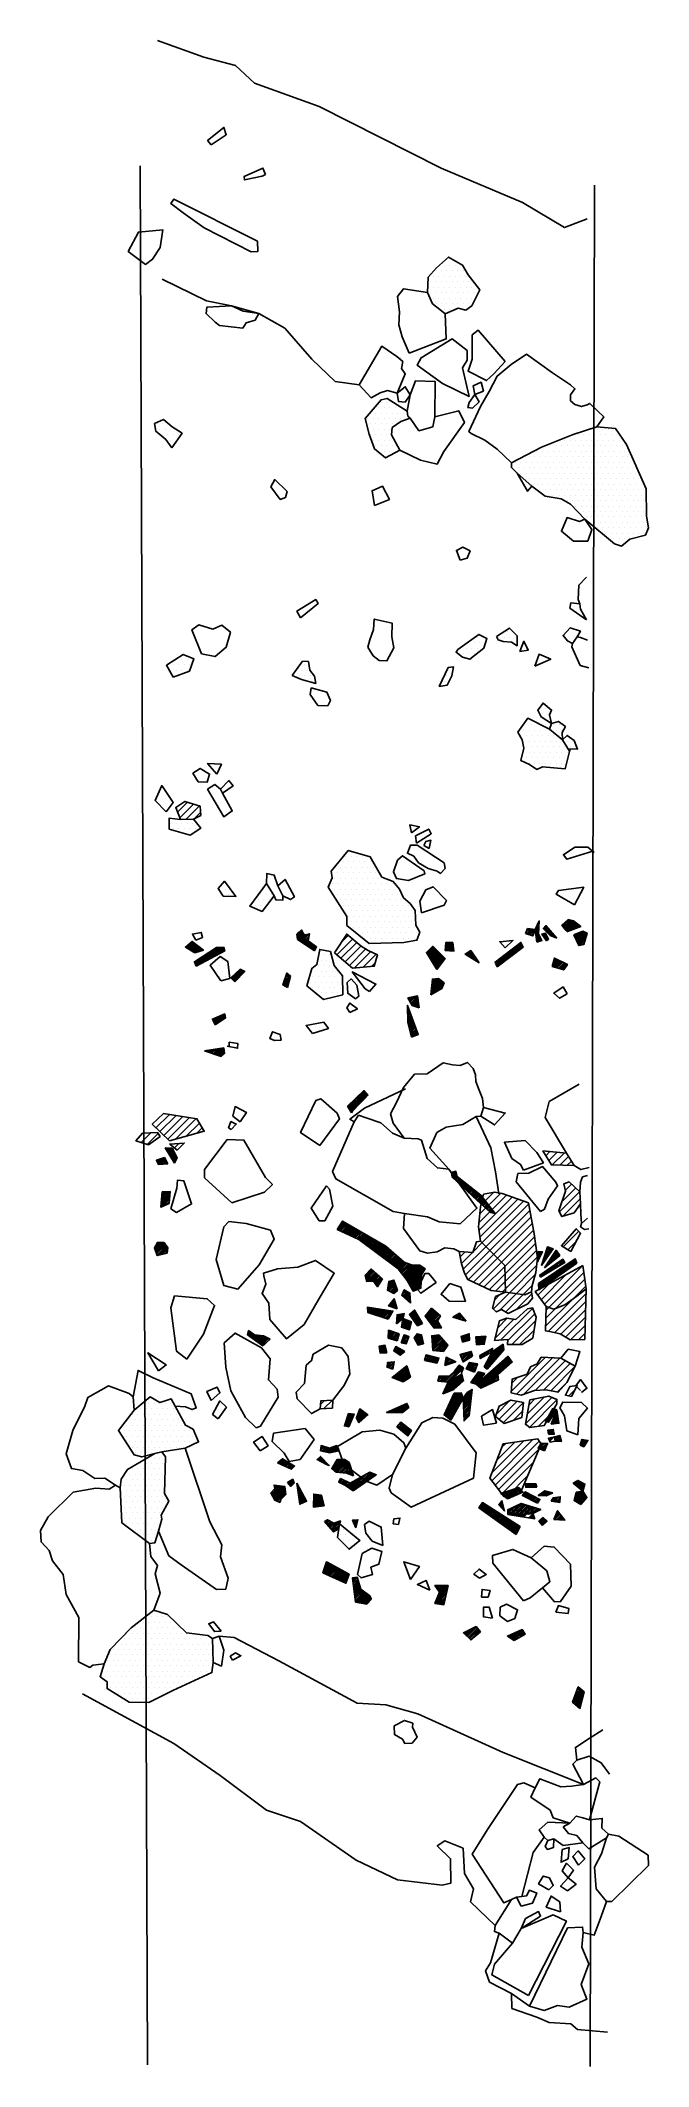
# Model space of a CAD drawing. Header units: metres. Extents: x 0.25 to 1.64, y -20.6 to -15.97.
import ezdxf

# ---------------------------------------------------------------- set-up
doc = ezdxf.new("R2010")
doc.units = ezdxf.units.M
doc.header["$LTSCALE"] = 25
doc.header["$MEASUREMENT"] = 0
doc.linetypes.add('STRICHPUNKTX2', pattern=[2, 1, -0.5, 0, -0.5])
doc.layers.get('0').update_dxf_attribs({"linetype": 'CONTINUOUS'})
for name, color, linetype in [('BEFUND', 1, 'CONTINUOUS'), ('FEUER', 1, 'CONTINUOUS'), ('GRABUNGSGRENZE', 3, 'STRICHPUNKTX2'), ('KNOCHEN', 2, 'CONTINUOUS'), ('KNOCHENSCHRAFF', 2, 'CONTINUOUS'), ('STEINE', 4, 'CONTINUOUS'), ('STEINESCHRAFF', 4, 'CONTINUOUS')]:
    doc.layers.add(name, color=color, linetype=linetype)

# ---------------------------------------------------------------- blocks, each defined once
blk = doc.blocks.new('*X0')
at = {"color": 0}
for p, q in [((129.81, -1894.28), (137.09, -1887.01)), ((131.36, -1894.5), (137.58, -1888.28)), ((128.5, -1893.83), (132.81, -1889.51)), ((129.08, -1891.48), (131.26, -1889.29)), ((132.32, -1895.3), (137.76, -1889.87)), ((134.07, -1895.33), (137.4, -1892)), ((132.2, -1906.04), (139.95, -1898.28)), ((133.37, -1906.63), (141.63, -1898.37)), ((135.17, -1906.6), (143.31, -1898.47)), ((137.76, -1905.78), (144.5, -1899.04)), ((139.6, -1905.7), (145.64, -1899.67)), ((141.19, -1905.89), (146.78, -1900.29)), ((132.34, -1904.12), (133.69, -1902.78)), ((142.66, -1906.19), (144.88, -1903.96)), ((145.32, -1907.06), (146.8, -1905.57)), ((145.46, -1905.15), (145.73, -1904.88)), ((128.79, -1911.21), (131.88, -1908.12)), ((129.39, -1912.38), (133.51, -1908.26)), ((130.35, -1913.19), (134.98, -1908.56)), ((132.64, -1912.67), (134.75, -1910.55)), ((135.43, -1913.41), (141.45, -1907.39)), ((135.84, -1911.23), (139.78, -1907.29)), ((136.25, -1909.06), (137.59, -1907.71)), ((136.35, -1914.26), (142.63, -1907.98)), ((138.33, -1914.04), (141.33, -1911.05)), ((127.71, -1926.43), (137.13, -1917.02)), ((127.75, -1924.62), (135.06, -1917.32)), ((128.48, -1927.43), (138.54, -1917.37)), ((128.87, -1921.74), (133, -1917.61)), ((129.26, -1928.43), (138.54, -1919.15)), ((129.98, -1918.86), (130.93, -1917.91)), ((130.03, -1929.42), (137.23, -1922.22)), ((131.52, -1929.7), (135.92, -1925.3)), ((134.5, -1928.48), (134.61, -1928.38))]:
    blk.add_line(p, q, dxfattribs=at)
blk = doc.blocks.new('*X1')
at = {"color": 0}
for p, q in [((139.42, -1851.08), (139.42, -1851.08)), ((140.09, -1852.18), (141.03, -1851.25)), ((140.76, -1853.28), (142.63, -1851.41)), ((141.52, -1854.29), (144.24, -1851.57)), ((143.25, -1854.32), (145.24, -1852.34)), ((144.99, -1854.35), (145.94, -1853.41)), ((143.19, -1865), (147.82, -1860.36)), ((143.79, -1862.62), (146.9, -1859.52)), ((144.2, -1858.68), (144.3, -1858.58)), ((144.51, -1860.14), (145.98, -1858.67)), ((143.94, -1866.01), (147.93, -1862.02)), ((146.51, -1865.21), (146.62, -1865.1)), ((144.04, -1872.98), (147.59, -1869.43)), ((145.14, -1873.65), (146.99, -1871.8)), ((139.77, -1886.09), (148.57, -1877.29)), ((140.78, -1886.85), (148.79, -1878.84)), ((128.1, -1887.16), (131.77, -1883.48)), ((129.56, -1887.46), (133.31, -1883.71)), ((133.2, -1887.36), (136.86, -1883.7)), ((138.27, -1884.05), (140.8, -1881.53)), ((139.02, -1885.07), (144.69, -1879.4)), ((140.66, -1892.27), (149.28, -1883.65)), ((142.3, -1887.1), (149, -1880.4)), ((146.16, -1885), (149.21, -1881.95)), ((128.42, -1885.07), (129.53, -1883.96)), ((130.93, -1887.86), (134.85, -1883.94)), ((140.03, -1891.14), (146.16, -1885)), ((140.09, -1889.31), (142.3, -1887.1)), ((140.15, -1887.48), (140.78, -1886.85)), ((142.12, -1892.58), (149.23, -1885.47)), ((143.51, -1892.96), (149.19, -1887.28)), ((144.59, -1893.64), (149.15, -1889.09)), ((145.72, -1894.28), (149.11, -1890.9)), ((147.55, -1894.22), (149.06, -1892.71))]:
    blk.add_line(p, q, dxfattribs=at)
blk = doc.blocks.new('*X2')
at = {"color": 0}
for p, q in [((125.19, -1863.55), (128.21, -1860.53)), ((124.76, -1867.52), (131.08, -1861.2)), ((124.8, -1869.24), (132.38, -1861.66)), ((124.95, -1865.56), (129.73, -1860.78)), ((125.04, -1870.77), (133.68, -1862.12)), ((125.54, -1872.04), (134.99, -1862.59)), ((125.83, -1861.14), (126.03, -1860.94)), ((126.42, -1872.93), (136.13, -1863.22)), ((127.3, -1873.82), (136.4, -1864.71)), ((128.17, -1874.71), (136.68, -1866.2)), ((129.05, -1875.6), (136.95, -1867.7)), ((129.93, -1876.49), (137.23, -1869.19)), ((120.5, -1875.31), (121.66, -1874.15)), ((120.79, -1876.79), (123.3, -1874.28)), ((121.23, -1878.11), (126.42, -1872.93)), ((121.73, -1879.39), (127.3, -1873.82)), ((123.47, -1874.11), (125.54, -1872.04)), ((130.72, -1877.46), (137.48, -1870.71)), ((130.77, -1879.18), (137.7, -1872.25)), ((130.82, -1880.9), (137.92, -1873.8)), ((122.36, -1880.52), (128.17, -1874.71)), ((123.56, -1881.09), (129.05, -1875.6)), ((124.75, -1881.66), (129.93, -1876.49)), ((125.95, -1882.23), (130.72, -1877.46)), ((127.15, -1882.8), (130.77, -1879.18)), ((130.86, -1882.62), (138.14, -1875.35)), ((131.77, -1883.48), (137.98, -1877.28)), ((128.6, -1883.11), (130.82, -1880.9)), ((130.2, -1883.28), (130.86, -1882.62)), ((133.31, -1883.71), (137.68, -1879.34)), ((134.85, -1883.94), (136.95, -1881.84))]:
    blk.add_line(p, q, dxfattribs=at)
blk = doc.blocks.new('*X3')
at = {"color": 0}
for p, q in [((51.01, -1845.8), (54.07, -1842.74)), ((51.91, -1846.67), (55.6, -1842.99)), ((52.82, -1847.53), (57.12, -1843.23)), ((53.72, -1848.4), (58.65, -1843.47)), ((55.51, -1848.37), (60.17, -1843.71)), ((57.94, -1847.71), (60.94, -1844.71)), ((60.37, -1847.05), (61.6, -1845.82)), ((47.65, -1849.16), (48.26, -1848.55)), ((47.7, -1847.34), (48.01, -1847.04)), ((48.26, -1848.55), (49.86, -1846.95)), ((48.99, -1849.59), (51.51, -1847.07)), ((54.27, -1849.62), (54.38, -1849.51)), ((55.24, -1850.41), (56.27, -1849.39)), ((88.58, -1908.99), (89.42, -1908.15)), ((89.4, -1909.95), (91.34, -1908.01)), ((91.27, -1909.84), (91.31, -1909.8))]:
    blk.add_line(p, q, dxfattribs=at)
blk = doc.blocks.new('*X4')
at = {"color": 0}
for p, q in [((55.95, -1773.69), (58.21, -1771.43)), ((56.44, -1774.96), (59.55, -1771.86)), ((57.82, -1775.35), (60.89, -1772.29)), ((59.64, -1775.3), (61.23, -1773.72)), ((92.31, -1806.27), (95.92, -1802.67)), ((93.27, -1807.08), (96.88, -1803.47)), ((93.33, -1803.48), (94.96, -1801.86)), ((94.23, -1807.88), (97.84, -1804.28)), ((95.2, -1808.69), (98.95, -1804.94)), ((96.39, -1809.27), (100.1, -1805.55)), ((98.32, -1809.1), (101.29, -1806.13)), ((100.25, -1808.94), (101.1, -1808.09))]:
    blk.add_line(p, q, dxfattribs=at)
blk = doc.blocks.new('*X5')
at = {"color": 0}
for p, q in [((45.625, -1911.25), (45.625, -1911.25)), ((46.875, -1911.25), (46.875, -1911.25)), ((47.5, -1910), (47.5, -1910)), ((48.125, -1908.75), (48.125, -1908.75)), ((48.125, -1911.25), (48.125, -1911.25)), ((48.75, -1910), (48.75, -1910)), ((49.375, -1908.75), (49.375, -1908.75)), ((49.375, -1911.25), (49.375, -1911.25)), ((50, -1907.5), (50, -1907.5)), ((50, -1910), (50, -1910)), ((50.625, -1908.75), (50.625, -1908.75)), ((50.625, -1911.25), (50.625, -1911.25)), ((51.25, -1910), (51.25, -1910)), ((51.875, -1908.75), (51.875, -1908.75)), ((51.875, -1911.25), (51.875, -1911.25)), ((52.5, -1910), (52.5, -1910)), ((53.125, -1908.75), (53.125, -1908.75)), ((53.125, -1911.25), (53.125, -1911.25)), ((53.75, -1910), (53.75, -1910)), ((54.375, -1908.75), (54.375, -1908.75)), ((54.375, -1911.25), (54.375, -1911.25)), ((55, -1910), (55, -1910)), ((55.625, -1911.25), (55.625, -1911.25)), ((42.5, -1915), (42.5, -1915)), ((43.75, -1915), (43.75, -1915)), ((44.375, -1913.75), (44.375, -1913.75)), ((44.375, -1916.25), (44.375, -1916.25)), ((45, -1912.5), (45, -1912.5)), ((45, -1915), (45, -1915)), ((45.625, -1913.75), (45.625, -1913.75)), ((45.625, -1916.25), (45.625, -1916.25)), ((46.25, -1912.5), (46.25, -1912.5)), ((46.25, -1915), (46.25, -1915)), ((46.875, -1913.75), (46.875, -1913.75)), ((46.875, -1916.25), (46.875, -1916.25)), ((47.5, -1912.5), (47.5, -1912.5)), ((47.5, -1915), (47.5, -1915)), ((48.125, -1913.75), (48.125, -1913.75)), ((48.125, -1916.25), (48.125, -1916.25)), ((48.75, -1912.5), (48.75, -1912.5)), ((48.75, -1915), (48.75, -1915)), ((49.375, -1913.75), (49.375, -1913.75)), ((49.375, -1916.25), (49.375, -1916.25)), ((50, -1912.5), (50, -1912.5)), ((50, -1915), (50, -1915)), ((50.625, -1913.75), (50.625, -1913.75)), ((50.625, -1916.25), (50.625, -1916.25)), ((51.25, -1912.5), (51.25, -1912.5)), ((51.25, -1915), (51.25, -1915)), ((51.875, -1913.75), (51.875, -1913.75)), ((51.875, -1916.25), (51.875, -1916.25)), ((52.5, -1912.5), (52.5, -1912.5)), ((52.5, -1915), (52.5, -1915)), ((53.125, -1913.75), (53.125, -1913.75)), ((53.125, -1916.25), (53.125, -1916.25)), ((53.75, -1912.5), (53.75, -1912.5)), ((53.75, -1915), (53.75, -1915)), ((54.375, -1913.75), (54.375, -1913.75)), ((54.375, -1916.25), (54.375, -1916.25)), ((55, -1912.5), (55, -1912.5)), ((55, -1915), (55, -1915)), ((55.625, -1913.75), (55.625, -1913.75)), ((55.625, -1916.25), (55.625, -1916.25)), ((56.25, -1912.5), (56.25, -1912.5)), ((56.25, -1915), (56.25, -1915)), ((56.875, -1913.75), (56.875, -1913.75)), ((56.875, -1916.25), (56.875, -1916.25)), ((57.5, -1915), (57.5, -1915)), ((58.125, -1916.25), (58.125, -1916.25)), ((58.75, -1915), (58.75, -1915)), ((59.375, -1916.25), (59.375, -1916.25)), ((45, -1917.5), (45, -1917.5)), ((45.625, -1918.75), (45.625, -1918.75)), ((46.25, -1917.5), (46.25, -1917.5)), ((46.25, -1920), (46.25, -1920)), ((46.875, -1918.75), (46.875, -1918.75)), ((47.5, -1917.5), (47.5, -1917.5)), ((47.5, -1920), (47.5, -1920)), ((48.125, -1918.75), (48.125, -1918.75)), ((48.75, -1917.5), (48.75, -1917.5)), ((48.75, -1920), (48.75, -1920)), ((49.375, -1918.75), (49.375, -1918.75)), ((50, -1917.5), (50, -1917.5)), ((50, -1920), (50, -1920)), ((50.625, -1918.75), (50.625, -1918.75)), ((51.25, -1917.5), (51.25, -1917.5)), ((51.25, -1920), (51.25, -1920)), ((51.875, -1918.75), (51.875, -1918.75)), ((52.5, -1917.5), (52.5, -1917.5)), ((53.125, -1918.75), (53.125, -1918.75)), ((53.75, -1917.5), (53.75, -1917.5)), ((54.375, -1918.75), (54.375, -1918.75)), ((55, -1917.5), (55, -1917.5)), ((55.625, -1918.75), (55.625, -1918.75)), ((56.25, -1917.5), (56.25, -1917.5)), ((56.875, -1918.75), (56.875, -1918.75)), ((57.5, -1917.5), (57.5, -1917.5)), ((58.125, -1918.75), (58.125, -1918.75)), ((58.75, -1917.5), (58.75, -1917.5)), ((60, -1917.5), (60, -1917.5)), ((45, -1925), (45, -1925)), ((45.625, -1923.75), (45.625, -1923.75)), ((46.25, -1925), (46.25, -1925)), ((46.875, -1923.75), (46.875, -1923.75)), ((47.5, -1922.5), (47.5, -1922.5)), ((47.5, -1925), (47.5, -1925)), ((48.125, -1923.75), (48.125, -1923.75)), ((48.75, -1922.5), (48.75, -1922.5)), ((48.75, -1925), (48.75, -1925)), ((49.375, -1921.25), (49.375, -1921.25)), ((49.375, -1923.75), (49.375, -1923.75)), ((50, -1922.5), (50, -1922.5)), ((50, -1925), (50, -1925)), ((50.625, -1921.25), (50.625, -1921.25)), ((50.625, -1923.75), (50.625, -1923.75)), ((51.25, -1922.5), (51.25, -1922.5)), ((51.25, -1925), (51.25, -1925)), ((51.875, -1921.25), (51.875, -1921.25)), ((51.875, -1923.75), (51.875, -1923.75)), ((52.5, -1922.5), (52.5, -1922.5)), ((52.5, -1925), (52.5, -1925)), ((53.125, -1921.25), (53.125, -1921.25)), ((43.125, -1926.25), (43.125, -1926.25)), ((43.125, -1928.75), (43.125, -1928.75)), ((43.75, -1927.5), (43.75, -1927.5)), ((43.75, -1930), (43.75, -1930)), ((44.375, -1926.25), (44.375, -1926.25)), ((44.375, -1928.75), (44.375, -1928.75)), ((45, -1927.5), (45, -1927.5)), ((45, -1930), (45, -1930)), ((45.625, -1926.25), (45.625, -1926.25)), ((45.625, -1928.75), (45.625, -1928.75)), ((46.25, -1927.5), (46.25, -1927.5)), ((46.25, -1930), (46.25, -1930)), ((46.875, -1926.25), (46.875, -1926.25)), ((46.875, -1928.75), (46.875, -1928.75)), ((47.5, -1927.5), (47.5, -1927.5)), ((47.5, -1930), (47.5, -1930)), ((48.125, -1926.25), (48.125, -1926.25)), ((48.125, -1928.75), (48.125, -1928.75)), ((48.75, -1927.5), (48.75, -1927.5)), ((48.75, -1930), (48.75, -1930)), ((49.375, -1926.25), (49.375, -1926.25)), ((49.375, -1928.75), (49.375, -1928.75)), ((50, -1927.5), (50, -1927.5)), ((50, -1930), (50, -1930)), ((50.625, -1926.25), (50.625, -1926.25)), ((50.625, -1928.75), (50.625, -1928.75)), ((51.25, -1927.5), (51.25, -1927.5)), ((51.25, -1930), (51.25, -1930)), ((51.875, -1926.25), (51.875, -1926.25)), ((51.875, -1928.75), (51.875, -1928.75)), ((52.5, -1927.5), (52.5, -1927.5)), ((52.5, -1930), (52.5, -1930)), ((43.125, -1931.25), (43.125, -1931.25)), ((43.125, -1933.75), (43.125, -1933.75)), ((43.75, -1932.5), (43.75, -1932.5)), ((44.375, -1931.25), (44.375, -1931.25)), ((44.375, -1933.75), (44.375, -1933.75)), ((45, -1932.5), (45, -1932.5)), ((45.625, -1931.25), (45.625, -1931.25)), ((45.625, -1933.75), (45.625, -1933.75)), ((46.25, -1932.5), (46.25, -1932.5)), ((46.875, -1931.25), (46.875, -1931.25)), ((46.875, -1933.75), (46.875, -1933.75)), ((47.5, -1932.5), (47.5, -1932.5)), ((48.125, -1931.25), (48.125, -1931.25)), ((48.125, -1933.75), (48.125, -1933.75)), ((48.75, -1932.5), (48.75, -1932.5)), ((49.375, -1931.25), (49.375, -1931.25)), ((49.375, -1933.75), (49.375, -1933.75)), ((50, -1932.5), (50, -1932.5)), ((50.625, -1931.25), (50.625, -1931.25)), ((50.625, -1933.75), (50.625, -1933.75)), ((51.25, -1932.5), (51.25, -1932.5)), ((51.875, -1931.25), (51.875, -1931.25)), ((51.875, -1933.75), (51.875, -1933.75)), ((52.5, -1932.5), (52.5, -1932.5)), ((53.125, -1931.25), (53.125, -1931.25)), ((43.75, -1935), (43.75, -1935)), ((44.375, -1936.25), (44.375, -1936.25)), ((45, -1935), (45, -1935)), ((45.625, -1936.25), (45.625, -1936.25)), ((46.25, -1935), (46.25, -1935)), ((46.25, -1937.5), (46.25, -1937.5)), ((46.875, -1936.25), (46.875, -1936.25)), ((46.875, -1938.75), (46.875, -1938.75)), ((47.5, -1935), (47.5, -1935)), ((47.5, -1937.5), (47.5, -1937.5)), ((48.125, -1936.25), (48.125, -1936.25)), ((48.125, -1938.75), (48.125, -1938.75)), ((48.75, -1935), (48.75, -1935)), ((48.75, -1937.5), (48.75, -1937.5)), ((49.375, -1936.25), (49.375, -1936.25)), ((49.375, -1938.75), (49.375, -1938.75)), ((50, -1935), (50, -1935)), ((50, -1937.5), (50, -1937.5)), ((50.625, -1936.25), (50.625, -1936.25)), ((50.625, -1938.75), (50.625, -1938.75)), ((51.25, -1935), (51.25, -1935)), ((51.25, -1937.5), (51.25, -1937.5)), ((51.875, -1936.25), (51.875, -1936.25)), ((93.125, -1938.75), (93.125, -1938.75)), ((93.75, -1937.5), (93.75, -1937.5)), ((94.375, -1938.75), (94.375, -1938.75)), ((95.625, -1938.75), (95.625, -1938.75)), ((48.75, -1940), (48.75, -1940)), ((50, -1940), (50, -1940)), ((93.75, -1940), (93.75, -1940)), ((94.375, -1941.25), (94.375, -1941.25)), ((95, -1940), (95, -1940)), ((95.625, -1941.25), (95.625, -1941.25)), ((96.25, -1940), (96.25, -1940)), ((48.75, -1957.5), (48.75, -1957.5)), ((50, -1957.5), (50, -1957.5)), ((50.625, -1956.25), (50.625, -1956.25)), ((51.25, -1957.5), (51.25, -1957.5)), ((52.5, -1957.5), (52.5, -1957.5)), ((53.75, -1957.5), (53.75, -1957.5)), ((43.75, -1962.5), (43.75, -1962.5)), ((44.375, -1961.25), (44.375, -1961.25)), ((45, -1962.5), (45, -1962.5)), ((45.625, -1961.25), (45.625, -1961.25)), ((46.25, -1960), (46.25, -1960)), ((46.25, -1962.5), (46.25, -1962.5)), ((46.875, -1961.25), (46.875, -1961.25)), ((47.5, -1960), (47.5, -1960)), ((47.5, -1962.5), (47.5, -1962.5)), ((48.125, -1958.75), (48.125, -1958.75)), ((48.125, -1961.25), (48.125, -1961.25)), ((48.75, -1960), (48.75, -1960)), ((48.75, -1962.5), (48.75, -1962.5)), ((49.375, -1958.75), (49.375, -1958.75)), ((49.375, -1961.25), (49.375, -1961.25)), ((50, -1960), (50, -1960)), ((50, -1962.5), (50, -1962.5)), ((50.625, -1958.75), (50.625, -1958.75)), ((50.625, -1961.25), (50.625, -1961.25)), ((51.25, -1960), (51.25, -1960)), ((51.25, -1962.5), (51.25, -1962.5)), ((51.875, -1958.75), (51.875, -1958.75)), ((51.875, -1961.25), (51.875, -1961.25)), ((52.5, -1960), (52.5, -1960)), ((52.5, -1962.5), (52.5, -1962.5)), ((53.125, -1958.75), (53.125, -1958.75)), ((53.125, -1961.25), (53.125, -1961.25)), ((53.75, -1960), (53.75, -1960)), ((53.75, -1962.5), (53.75, -1962.5)), ((54.375, -1958.75), (54.375, -1958.75)), ((54.375, -1961.25), (54.375, -1961.25)), ((55, -1960), (55, -1960)), ((55, -1962.5), (55, -1962.5)), ((55.625, -1961.25), (55.625, -1961.25)), ((56.25, -1960), (56.25, -1960)), ((56.25, -1962.5), (56.25, -1962.5)), ((56.875, -1961.25), (56.875, -1961.25)), ((57.5, -1962.5), (57.5, -1962.5)), ((58.125, -1961.25), (58.125, -1961.25)), ((58.75, -1962.5), (58.75, -1962.5)), ((60, -1962.5), (60, -1962.5)), ((61.25, -1962.5), (61.25, -1962.5)), ((62.5, -1962.5), (62.5, -1962.5)), ((63.75, -1962.5), (63.75, -1962.5)), ((40.625, -1966.25), (40.625, -1966.25)), ((41.25, -1965), (41.25, -1965)), ((41.875, -1963.75), (41.875, -1963.75)), ((41.875, -1966.25), (41.875, -1966.25)), ((42.5, -1965), (42.5, -1965)), ((43.125, -1963.75), (43.125, -1963.75)), ((43.125, -1966.25), (43.125, -1966.25)), ((43.75, -1965), (43.75, -1965)), ((44.375, -1963.75), (44.375, -1963.75)), ((44.375, -1966.25), (44.375, -1966.25)), ((45, -1965), (45, -1965)), ((45.625, -1963.75), (45.625, -1963.75)), ((45.625, -1966.25), (45.625, -1966.25)), ((46.25, -1965), (46.25, -1965)), ((46.875, -1963.75), (46.875, -1963.75)), ((46.875, -1966.25), (46.875, -1966.25)), ((47.5, -1965), (47.5, -1965)), ((48.125, -1963.75), (48.125, -1963.75)), ((48.125, -1966.25), (48.125, -1966.25)), ((48.75, -1965), (48.75, -1965)), ((49.375, -1963.75), (49.375, -1963.75)), ((49.375, -1966.25), (49.375, -1966.25)), ((50, -1965), (50, -1965)), ((50.625, -1963.75), (50.625, -1963.75)), ((50.625, -1966.25), (50.625, -1966.25)), ((51.25, -1965), (51.25, -1965)), ((51.875, -1963.75), (51.875, -1963.75)), ((51.875, -1966.25), (51.875, -1966.25)), ((52.5, -1965), (52.5, -1965)), ((53.125, -1963.75), (53.125, -1963.75)), ((53.125, -1966.25), (53.125, -1966.25)), ((53.75, -1965), (53.75, -1965)), ((54.375, -1963.75), (54.375, -1963.75)), ((54.375, -1966.25), (54.375, -1966.25)), ((55, -1965), (55, -1965)), ((55.625, -1963.75), (55.625, -1963.75)), ((55.625, -1966.25), (55.625, -1966.25)), ((56.25, -1965), (56.25, -1965)), ((56.875, -1963.75), (56.875, -1963.75)), ((56.875, -1966.25), (56.875, -1966.25)), ((57.5, -1965), (57.5, -1965)), ((58.125, -1963.75), (58.125, -1963.75)), ((58.125, -1966.25), (58.125, -1966.25)), ((58.75, -1965), (58.75, -1965)), ((59.375, -1963.75), (59.375, -1963.75)), ((59.375, -1966.25), (59.375, -1966.25)), ((60, -1965), (60, -1965)), ((60.625, -1963.75), (60.625, -1963.75)), ((60.625, -1966.25), (60.625, -1966.25)), ((61.25, -1965), (61.25, -1965)), ((61.875, -1963.75), (61.875, -1963.75)), ((61.875, -1966.25), (61.875, -1966.25)), ((62.5, -1965), (62.5, -1965)), ((63.125, -1963.75), (63.125, -1963.75)), ((63.125, -1966.25), (63.125, -1966.25)), ((63.75, -1965), (63.75, -1965)), ((38.75, -1970), (38.75, -1970)), ((39.375, -1968.75), (39.375, -1968.75)), ((39.375, -1971.25), (39.375, -1971.25)), ((40, -1967.5), (40, -1967.5)), ((40, -1970), (40, -1970)), ((40.625, -1968.75), (40.625, -1968.75)), ((40.625, -1971.25), (40.625, -1971.25)), ((41.25, -1967.5), (41.25, -1967.5)), ((41.25, -1970), (41.25, -1970)), ((41.875, -1968.75), (41.875, -1968.75)), ((41.875, -1971.25), (41.875, -1971.25)), ((42.5, -1967.5), (42.5, -1967.5)), ((42.5, -1970), (42.5, -1970)), ((43.125, -1968.75), (43.125, -1968.75)), ((43.125, -1971.25), (43.125, -1971.25)), ((43.75, -1967.5), (43.75, -1967.5)), ((43.75, -1970), (43.75, -1970)), ((44.375, -1968.75), (44.375, -1968.75)), ((44.375, -1971.25), (44.375, -1971.25)), ((45, -1967.5), (45, -1967.5)), ((45, -1970), (45, -1970)), ((45.625, -1968.75), (45.625, -1968.75)), ((45.625, -1971.25), (45.625, -1971.25)), ((46.25, -1967.5), (46.25, -1967.5)), ((46.25, -1970), (46.25, -1970)), ((46.875, -1968.75), (46.875, -1968.75)), ((46.875, -1971.25), (46.875, -1971.25)), ((47.5, -1967.5), (47.5, -1967.5)), ((47.5, -1970), (47.5, -1970)), ((48.125, -1968.75), (48.125, -1968.75)), ((48.125, -1971.25), (48.125, -1971.25)), ((48.75, -1967.5), (48.75, -1967.5)), ((48.75, -1970), (48.75, -1970)), ((49.375, -1968.75), (49.375, -1968.75)), ((49.375, -1971.25), (49.375, -1971.25)), ((50, -1967.5), (50, -1967.5)), ((50, -1970), (50, -1970)), ((50.625, -1968.75), (50.625, -1968.75)), ((50.625, -1971.25), (50.625, -1971.25)), ((51.25, -1967.5), (51.25, -1967.5)), ((51.25, -1970), (51.25, -1970)), ((51.875, -1968.75), (51.875, -1968.75)), ((51.875, -1971.25), (51.875, -1971.25)), ((52.5, -1967.5), (52.5, -1967.5)), ((52.5, -1970), (52.5, -1970)), ((53.125, -1968.75), (53.125, -1968.75)), ((53.125, -1971.25), (53.125, -1971.25)), ((53.75, -1967.5), (53.75, -1967.5)), ((53.75, -1970), (53.75, -1970)), ((54.375, -1968.75), (54.375, -1968.75)), ((54.375, -1971.25), (54.375, -1971.25)), ((55, -1967.5), (55, -1967.5)), ((55, -1970), (55, -1970)), ((55.625, -1968.75), (55.625, -1968.75)), ((55.625, -1971.25), (55.625, -1971.25)), ((56.25, -1967.5), (56.25, -1967.5)), ((56.25, -1970), (56.25, -1970)), ((56.875, -1968.75), (56.875, -1968.75)), ((56.875, -1971.25), (56.875, -1971.25)), ((57.5, -1967.5), (57.5, -1967.5)), ((57.5, -1970), (57.5, -1970)), ((58.125, -1968.75), (58.125, -1968.75)), ((58.125, -1971.25), (58.125, -1971.25)), ((58.75, -1967.5), (58.75, -1967.5)), ((58.75, -1970), (58.75, -1970)), ((59.375, -1968.75), (59.375, -1968.75)), ((59.375, -1971.25), (59.375, -1971.25)), ((60, -1967.5), (60, -1967.5)), ((60, -1970), (60, -1970)), ((60.625, -1968.75), (60.625, -1968.75)), ((60.625, -1971.25), (60.625, -1971.25)), ((61.25, -1967.5), (61.25, -1967.5)), ((61.25, -1970), (61.25, -1970)), ((61.875, -1968.75), (61.875, -1968.75)), ((62.5, -1967.5), (62.5, -1967.5)), ((62.5, -1970), (62.5, -1970)), ((63.125, -1968.75), (63.125, -1968.75)), ((63.75, -1967.5), (63.75, -1967.5)), ((63.75, -1970), (63.75, -1970)), ((40, -1972.5), (40, -1972.5)), ((40.625, -1973.75), (40.625, -1973.75)), ((41.25, -1972.5), (41.25, -1972.5)), ((41.875, -1973.75), (41.875, -1973.75)), ((42.5, -1972.5), (42.5, -1972.5)), ((42.5, -1975), (42.5, -1975)), ((43.125, -1973.75), (43.125, -1973.75)), ((43.75, -1972.5), (43.75, -1972.5)), ((43.75, -1975), (43.75, -1975)), ((44.375, -1973.75), (44.375, -1973.75)), ((44.375, -1976.25), (44.375, -1976.25)), ((45, -1972.5), (45, -1972.5)), ((45, -1975), (45, -1975)), ((45.625, -1973.75), (45.625, -1973.75)), ((45.625, -1976.25), (45.625, -1976.25)), ((46.25, -1972.5), (46.25, -1972.5)), ((46.25, -1975), (46.25, -1975)), ((46.875, -1973.75), (46.875, -1973.75)), ((46.875, -1976.25), (46.875, -1976.25)), ((47.5, -1972.5), (47.5, -1972.5)), ((47.5, -1975), (47.5, -1975)), ((48.125, -1973.75), (48.125, -1973.75)), ((48.125, -1976.25), (48.125, -1976.25)), ((48.75, -1972.5), (48.75, -1972.5)), ((48.75, -1975), (48.75, -1975)), ((49.375, -1973.75), (49.375, -1973.75)), ((49.375, -1976.25), (49.375, -1976.25)), ((50, -1972.5), (50, -1972.5)), ((50, -1975), (50, -1975)), ((50.625, -1973.75), (50.625, -1973.75)), ((50.625, -1976.25), (50.625, -1976.25)), ((51.25, -1972.5), (51.25, -1972.5)), ((51.25, -1975), (51.25, -1975)), ((51.875, -1973.75), (51.875, -1973.75)), ((52.5, -1972.5), (52.5, -1972.5)), ((52.5, -1975), (52.5, -1975)), ((53.125, -1973.75), (53.125, -1973.75)), ((53.75, -1972.5), (53.75, -1972.5)), ((54.375, -1973.75), (54.375, -1973.75)), ((55, -1972.5), (55, -1972.5)), ((55.625, -1973.75), (55.625, -1973.75)), ((56.25, -1972.5), (56.25, -1972.5)), ((57.5, -1972.5), (57.5, -1972.5)), ((58.75, -1972.5), (58.75, -1972.5))]:
    blk.add_line(p, q, dxfattribs=at)
blk = doc.blocks.new('*X6')
at = {"color": 0}
for p, q in [((117.5, -1647.5), (117.5, -1647.5)), ((118.75, -1647.5), (118.75, -1647.5)), ((114.375, -1651.25), (114.375, -1651.25)), ((115, -1650), (115, -1650)), ((115.625, -1651.25), (115.625, -1651.25)), ((116.25, -1650), (116.25, -1650)), ((116.875, -1648.75), (116.875, -1648.75)), ((116.875, -1651.25), (116.875, -1651.25)), ((117.5, -1650), (117.5, -1650)), ((118.125, -1648.75), (118.125, -1648.75)), ((118.125, -1651.25), (118.125, -1651.25)), ((118.75, -1650), (118.75, -1650)), ((119.375, -1648.75), (119.375, -1648.75)), ((119.375, -1651.25), (119.375, -1651.25)), ((120, -1650), (120, -1650)), ((120.625, -1648.75), (120.625, -1648.75)), ((120.625, -1651.25), (120.625, -1651.25)), ((121.25, -1650), (121.25, -1650)), ((121.875, -1651.25), (121.875, -1651.25)), ((113.125, -1653.75), (113.125, -1653.75)), ((113.75, -1652.5), (113.75, -1652.5)), ((113.75, -1655), (113.75, -1655)), ((114.375, -1653.75), (114.375, -1653.75)), ((114.375, -1656.25), (114.375, -1656.25)), ((115, -1652.5), (115, -1652.5)), ((115, -1655), (115, -1655)), ((115.625, -1653.75), (115.625, -1653.75)), ((115.625, -1656.25), (115.625, -1656.25)), ((116.25, -1652.5), (116.25, -1652.5)), ((116.25, -1655), (116.25, -1655)), ((116.875, -1653.75), (116.875, -1653.75)), ((116.875, -1656.25), (116.875, -1656.25)), ((117.5, -1652.5), (117.5, -1652.5)), ((117.5, -1655), (117.5, -1655)), ((118.125, -1653.75), (118.125, -1653.75)), ((118.125, -1656.25), (118.125, -1656.25)), ((118.75, -1652.5), (118.75, -1652.5)), ((118.75, -1655), (118.75, -1655)), ((119.375, -1653.75), (119.375, -1653.75)), ((119.375, -1656.25), (119.375, -1656.25)), ((120, -1652.5), (120, -1652.5)), ((120, -1655), (120, -1655)), ((120.625, -1653.75), (120.625, -1653.75)), ((120.625, -1656.25), (120.625, -1656.25)), ((121.25, -1652.5), (121.25, -1652.5)), ((121.25, -1655), (121.25, -1655)), ((121.875, -1653.75), (121.875, -1653.75)), ((121.875, -1656.25), (121.875, -1656.25)), ((122.5, -1652.5), (122.5, -1652.5)), ((122.5, -1655), (122.5, -1655)), ((123.125, -1653.75), (123.125, -1653.75)), ((123.125, -1656.25), (123.125, -1656.25)), ((123.75, -1655), (123.75, -1655)), ((124.375, -1653.75), (124.375, -1653.75)), ((115, -1657.5), (115, -1657.5)), ((116.25, -1657.5), (116.25, -1657.5)), ((116.875, -1658.75), (116.875, -1658.75)), ((117.5, -1657.5), (117.5, -1657.5)), ((118.125, -1658.75), (118.125, -1658.75)), ((118.75, -1657.5), (118.75, -1657.5)), ((119.375, -1658.75), (119.375, -1658.75)), ((120, -1657.5), (120, -1657.5)), ((121.25, -1657.5), (121.25, -1657.5)), ((121.875, -1658.75), (121.875, -1658.75)), ((122.5, -1657.5), (122.5, -1657.5)), ((102.5, -1680), (102.5, -1680)), ((103.75, -1680), (103.75, -1680)), ((105, -1680), (105, -1680)), ((99.375, -1683.75), (99.375, -1683.75)), ((100, -1682.5), (100, -1682.5)), ((100.625, -1683.75), (100.625, -1683.75)), ((101.25, -1682.5), (101.25, -1682.5)), ((101.875, -1681.25), (101.875, -1681.25)), ((101.875, -1683.75), (101.875, -1683.75)), ((102.5, -1682.5), (102.5, -1682.5)), ((103.125, -1681.25), (103.125, -1681.25)), ((103.125, -1683.75), (103.125, -1683.75)), ((103.75, -1682.5), (103.75, -1682.5)), ((104.375, -1681.25), (104.375, -1681.25)), ((104.375, -1683.75), (104.375, -1683.75)), ((105, -1682.5), (105, -1682.5)), ((105.625, -1681.25), (105.625, -1681.25)), ((105.625, -1683.75), (105.625, -1683.75)), ((106.25, -1682.5), (106.25, -1682.5)), ((106.875, -1681.25), (106.875, -1681.25)), ((106.875, -1683.75), (106.875, -1683.75)), ((107.5, -1682.5), (107.5, -1682.5)), ((108.125, -1683.75), (108.125, -1683.75)), ((51.25, -1685), (51.25, -1685)), ((51.875, -1686.25), (51.875, -1686.25)), ((52.5, -1685), (52.5, -1685)), ((52.5, -1687.5), (52.5, -1687.5)), ((53.125, -1686.25), (53.125, -1686.25)), ((53.75, -1685), (53.75, -1685)), ((53.75, -1687.5), (53.75, -1687.5)), ((54.375, -1686.25), (54.375, -1686.25)), ((54.375, -1688.75), (54.375, -1688.75)), ((55, -1687.5), (55, -1687.5)), ((55.625, -1688.75), (55.625, -1688.75)), ((56.25, -1687.5), (56.25, -1687.5)), ((100, -1685), (100, -1685)), ((100, -1687.5), (100, -1687.5)), ((100.625, -1686.25), (100.625, -1686.25)), ((100.625, -1688.75), (100.625, -1688.75)), ((101.25, -1685), (101.25, -1685)), ((101.25, -1687.5), (101.25, -1687.5)), ((101.875, -1686.25), (101.875, -1686.25)), ((101.875, -1688.75), (101.875, -1688.75)), ((102.5, -1685), (102.5, -1685)), ((102.5, -1687.5), (102.5, -1687.5)), ((103.125, -1686.25), (103.125, -1686.25)), ((103.125, -1688.75), (103.125, -1688.75)), ((103.75, -1685), (103.75, -1685)), ((103.75, -1687.5), (103.75, -1687.5)), ((104.375, -1686.25), (104.375, -1686.25)), ((104.375, -1688.75), (104.375, -1688.75)), ((105, -1685), (105, -1685)), ((143.125, -1688.75), (143.125, -1688.75)), ((144.375, -1688.75), (144.375, -1688.75)), ((145.625, -1688.75), (145.625, -1688.75)), ((146.25, -1687.5), (146.25, -1687.5)), ((146.875, -1688.75), (146.875, -1688.75)), ((147.5, -1687.5), (147.5, -1687.5)), ((148.125, -1688.75), (148.125, -1688.75)), ((148.75, -1687.5), (148.75, -1687.5)), ((149.375, -1688.75), (149.375, -1688.75)), ((150, -1687.5), (150, -1687.5)), ((150.625, -1686.25), (150.625, -1686.25)), ((150.625, -1688.75), (150.625, -1688.75)), ((151.25, -1687.5), (151.25, -1687.5)), ((151.875, -1686.25), (151.875, -1686.25)), ((151.875, -1688.75), (151.875, -1688.75)), ((152.5, -1687.5), (152.5, -1687.5)), ((153.125, -1686.25), (153.125, -1686.25)), ((153.125, -1688.75), (153.125, -1688.75)), ((153.75, -1687.5), (153.75, -1687.5)), ((154.375, -1686.25), (154.375, -1686.25)), ((154.375, -1688.75), (154.375, -1688.75)), ((155, -1687.5), (155, -1687.5)), ((155.625, -1686.25), (155.625, -1686.25)), ((155.625, -1688.75), (155.625, -1688.75)), ((156.25, -1687.5), (156.25, -1687.5)), ((156.875, -1688.75), (156.875, -1688.75)), ((101.25, -1690), (101.25, -1690)), ((101.875, -1691.25), (101.875, -1691.25)), ((102.5, -1690), (102.5, -1690)), ((103.125, -1691.25), (103.125, -1691.25)), ((103.75, -1690), (103.75, -1690)), ((103.75, -1692.5), (103.75, -1692.5)), ((104.375, -1691.25), (104.375, -1691.25)), ((105, -1690), (105, -1690)), ((105.625, -1691.25), (105.625, -1691.25)), ((133.125, -1693.75), (133.125, -1693.75)), ((134.375, -1693.75), (134.375, -1693.75)), ((135, -1692.5), (135, -1692.5)), ((135.625, -1693.75), (135.625, -1693.75)), ((136.25, -1692.5), (136.25, -1692.5)), ((136.875, -1693.75), (136.875, -1693.75)), ((137.5, -1692.5), (137.5, -1692.5)), ((138.125, -1691.25), (138.125, -1691.25)), ((138.125, -1693.75), (138.125, -1693.75)), ((138.75, -1692.5), (138.75, -1692.5)), ((139.375, -1691.25), (139.375, -1691.25)), ((139.375, -1693.75), (139.375, -1693.75)), ((140, -1690), (140, -1690)), ((140, -1692.5), (140, -1692.5)), ((140.625, -1691.25), (140.625, -1691.25)), ((140.625, -1693.75), (140.625, -1693.75)), ((141.25, -1690), (141.25, -1690)), ((141.25, -1692.5), (141.25, -1692.5)), ((141.875, -1691.25), (141.875, -1691.25)), ((141.875, -1693.75), (141.875, -1693.75)), ((142.5, -1690), (142.5, -1690)), ((142.5, -1692.5), (142.5, -1692.5)), ((143.125, -1691.25), (143.125, -1691.25)), ((143.125, -1693.75), (143.125, -1693.75)), ((143.75, -1690), (143.75, -1690)), ((143.75, -1692.5), (143.75, -1692.5)), ((144.375, -1691.25), (144.375, -1691.25)), ((144.375, -1693.75), (144.375, -1693.75)), ((145, -1690), (145, -1690)), ((145, -1692.5), (145, -1692.5)), ((145.625, -1691.25), (145.625, -1691.25)), ((145.625, -1693.75), (145.625, -1693.75)), ((146.25, -1690), (146.25, -1690)), ((146.25, -1692.5), (146.25, -1692.5)), ((146.875, -1691.25), (146.875, -1691.25)), ((146.875, -1693.75), (146.875, -1693.75)), ((147.5, -1690), (147.5, -1690)), ((147.5, -1692.5), (147.5, -1692.5)), ((148.125, -1691.25), (148.125, -1691.25)), ((148.125, -1693.75), (148.125, -1693.75)), ((148.75, -1690), (148.75, -1690)), ((148.75, -1692.5), (148.75, -1692.5)), ((149.375, -1691.25), (149.375, -1691.25)), ((149.375, -1693.75), (149.375, -1693.75)), ((150, -1690), (150, -1690)), ((150, -1692.5), (150, -1692.5)), ((150.625, -1691.25), (150.625, -1691.25)), ((150.625, -1693.75), (150.625, -1693.75)), ((151.25, -1690), (151.25, -1690)), ((151.25, -1692.5), (151.25, -1692.5)), ((151.875, -1691.25), (151.875, -1691.25)), ((151.875, -1693.75), (151.875, -1693.75)), ((152.5, -1690), (152.5, -1690)), ((152.5, -1692.5), (152.5, -1692.5)), ((153.125, -1691.25), (153.125, -1691.25)), ((153.125, -1693.75), (153.125, -1693.75)), ((153.75, -1690), (153.75, -1690)), ((153.75, -1692.5), (153.75, -1692.5)), ((154.375, -1691.25), (154.375, -1691.25)), ((154.375, -1693.75), (154.375, -1693.75)), ((155, -1690), (155, -1690)), ((155, -1692.5), (155, -1692.5)), ((155.625, -1691.25), (155.625, -1691.25)), ((155.625, -1693.75), (155.625, -1693.75)), ((156.25, -1690), (156.25, -1690)), ((156.25, -1692.5), (156.25, -1692.5)), ((156.875, -1691.25), (156.875, -1691.25)), ((156.875, -1693.75), (156.875, -1693.75)), ((157.5, -1690), (157.5, -1690)), ((157.5, -1692.5), (157.5, -1692.5)), ((158.125, -1691.25), (158.125, -1691.25)), ((158.125, -1693.75), (158.125, -1693.75)), ((158.75, -1692.5), (158.75, -1692.5)), ((159.375, -1693.75), (159.375, -1693.75)), ((132.5, -1695), (132.5, -1695)), ((133.75, -1695), (133.75, -1695)), ((134.375, -1696.25), (134.375, -1696.25)), ((135, -1695), (135, -1695)), ((135, -1697.5), (135, -1697.5)), ((135.625, -1696.25), (135.625, -1696.25)), ((136.25, -1695), (136.25, -1695)), ((136.25, -1697.5), (136.25, -1697.5)), ((136.875, -1696.25), (136.875, -1696.25)), ((137.5, -1695), (137.5, -1695)), ((137.5, -1697.5), (137.5, -1697.5)), ((138.125, -1696.25), (138.125, -1696.25)), ((138.75, -1695), (138.75, -1695)), ((138.75, -1697.5), (138.75, -1697.5)), ((139.375, -1696.25), (139.375, -1696.25)), ((140, -1695), (140, -1695)), ((140, -1697.5), (140, -1697.5)), ((140.625, -1696.25), (140.625, -1696.25)), ((141.25, -1695), (141.25, -1695)), ((141.25, -1697.5), (141.25, -1697.5)), ((141.875, -1696.25), (141.875, -1696.25)), ((142.5, -1695), (142.5, -1695)), ((142.5, -1697.5), (142.5, -1697.5)), ((143.125, -1696.25), (143.125, -1696.25)), ((143.75, -1695), (143.75, -1695)), ((143.75, -1697.5), (143.75, -1697.5)), ((144.375, -1696.25), (144.375, -1696.25)), ((145, -1695), (145, -1695)), ((145, -1697.5), (145, -1697.5)), ((145.625, -1696.25), (145.625, -1696.25)), ((146.25, -1695), (146.25, -1695)), ((146.25, -1697.5), (146.25, -1697.5)), ((146.875, -1696.25), (146.875, -1696.25)), ((147.5, -1695), (147.5, -1695)), ((147.5, -1697.5), (147.5, -1697.5)), ((148.125, -1696.25), (148.125, -1696.25)), ((148.75, -1695), (148.75, -1695)), ((148.75, -1697.5), (148.75, -1697.5)), ((149.375, -1696.25), (149.375, -1696.25)), ((150, -1695), (150, -1695)), ((150, -1697.5), (150, -1697.5)), ((150.625, -1696.25), (150.625, -1696.25)), ((151.25, -1695), (151.25, -1695)), ((151.25, -1697.5), (151.25, -1697.5)), ((151.875, -1696.25), (151.875, -1696.25)), ((152.5, -1695), (152.5, -1695)), ((152.5, -1697.5), (152.5, -1697.5)), ((153.125, -1696.25), (153.125, -1696.25)), ((153.75, -1695), (153.75, -1695)), ((153.75, -1697.5), (153.75, -1697.5)), ((154.375, -1696.25), (154.375, -1696.25)), ((155, -1695), (155, -1695)), ((155, -1697.5), (155, -1697.5)), ((155.625, -1696.25), (155.625, -1696.25)), ((156.25, -1695), (156.25, -1695)), ((156.25, -1697.5), (156.25, -1697.5)), ((156.875, -1696.25), (156.875, -1696.25)), ((157.5, -1695), (157.5, -1695)), ((157.5, -1697.5), (157.5, -1697.5)), ((158.125, -1696.25), (158.125, -1696.25)), ((158.75, -1695), (158.75, -1695)), ((158.75, -1697.5), (158.75, -1697.5)), ((159.375, -1696.25), (159.375, -1696.25)), ((160, -1695), (160, -1695)), ((160, -1697.5), (160, -1697.5)), ((160.625, -1696.25), (160.625, -1696.25)), ((161.25, -1697.5), (161.25, -1697.5)), ((136.875, -1698.75), (136.875, -1698.75)), ((138.125, -1698.75), (138.125, -1698.75)), ((138.75, -1700), (138.75, -1700)), ((139.375, -1698.75), (139.375, -1698.75)), ((140, -1700), (140, -1700)), ((140.625, -1698.75), (140.625, -1698.75)), ((140.625, -1701.25), (140.625, -1701.25)), ((141.25, -1700), (141.25, -1700)), ((141.875, -1698.75), (141.875, -1698.75)), ((141.875, -1701.25), (141.875, -1701.25)), ((142.5, -1700), (142.5, -1700)), ((143.125, -1698.75), (143.125, -1698.75)), ((143.125, -1701.25), (143.125, -1701.25)), ((143.75, -1700), (143.75, -1700)), ((144.375, -1698.75), (144.375, -1698.75)), ((144.375, -1701.25), (144.375, -1701.25)), ((145, -1700), (145, -1700)), ((145, -1702.5), (145, -1702.5)), ((145.625, -1698.75), (145.625, -1698.75)), ((145.625, -1701.25), (145.625, -1701.25)), ((146.25, -1700), (146.25, -1700)), ((146.25, -1702.5), (146.25, -1702.5)), ((146.875, -1698.75), (146.875, -1698.75)), ((146.875, -1701.25), (146.875, -1701.25)), ((147.5, -1700), (147.5, -1700)), ((147.5, -1702.5), (147.5, -1702.5)), ((148.125, -1698.75), (148.125, -1698.75)), ((148.125, -1701.25), (148.125, -1701.25)), ((148.75, -1700), (148.75, -1700)), ((148.75, -1702.5), (148.75, -1702.5)), ((149.375, -1698.75), (149.375, -1698.75)), ((149.375, -1701.25), (149.375, -1701.25)), ((150, -1700), (150, -1700)), ((150, -1702.5), (150, -1702.5)), ((150.625, -1698.75), (150.625, -1698.75)), ((150.625, -1701.25), (150.625, -1701.25)), ((151.25, -1700), (151.25, -1700)), ((151.25, -1702.5), (151.25, -1702.5)), ((151.875, -1698.75), (151.875, -1698.75)), ((151.875, -1701.25), (151.875, -1701.25)), ((152.5, -1700), (152.5, -1700)), ((152.5, -1702.5), (152.5, -1702.5)), ((153.125, -1698.75), (153.125, -1698.75)), ((153.125, -1701.25), (153.125, -1701.25)), ((153.75, -1700), (153.75, -1700)), ((153.75, -1702.5), (153.75, -1702.5)), ((154.375, -1698.75), (154.375, -1698.75)), ((154.375, -1701.25), (154.375, -1701.25)), ((155, -1700), (155, -1700)), ((155, -1702.5), (155, -1702.5)), ((155.625, -1698.75), (155.625, -1698.75)), ((155.625, -1701.25), (155.625, -1701.25)), ((156.25, -1700), (156.25, -1700)), ((156.25, -1702.5), (156.25, -1702.5)), ((156.875, -1698.75), (156.875, -1698.75)), ((156.875, -1701.25), (156.875, -1701.25)), ((157.5, -1700), (157.5, -1700)), ((157.5, -1702.5), (157.5, -1702.5)), ((158.125, -1698.75), (158.125, -1698.75)), ((158.125, -1701.25), (158.125, -1701.25)), ((158.75, -1700), (158.75, -1700)), ((158.75, -1702.5), (158.75, -1702.5)), ((159.375, -1698.75), (159.375, -1698.75)), ((159.375, -1701.25), (159.375, -1701.25)), ((160, -1700), (160, -1700)), ((160, -1702.5), (160, -1702.5)), ((160.625, -1698.75), (160.625, -1698.75)), ((160.625, -1701.25), (160.625, -1701.25)), ((161.25, -1700), (161.25, -1700)), ((161.25, -1702.5), (161.25, -1702.5)), ((161.875, -1698.75), (161.875, -1698.75)), ((161.875, -1701.25), (161.875, -1701.25)), ((162.5, -1700), (162.5, -1700)), ((162.5, -1702.5), (162.5, -1702.5)), ((146.875, -1703.75), (146.875, -1703.75)), ((147.5, -1705), (147.5, -1705)), ((148.125, -1703.75), (148.125, -1703.75)), ((148.75, -1705), (148.75, -1705)), ((149.375, -1703.75), (149.375, -1703.75)), ((149.375, -1706.25), (149.375, -1706.25)), ((150, -1705), (150, -1705)), ((150, -1707.5), (150, -1707.5)), ((150.625, -1703.75), (150.625, -1703.75)), ((150.625, -1706.25), (150.625, -1706.25)), ((151.25, -1705), (151.25, -1705)), ((151.25, -1707.5), (151.25, -1707.5)), ((151.875, -1703.75), (151.875, -1703.75)), ((151.875, -1706.25), (151.875, -1706.25)), ((152.5, -1705), (152.5, -1705)), ((152.5, -1707.5), (152.5, -1707.5)), ((153.125, -1703.75), (153.125, -1703.75)), ((153.125, -1706.25), (153.125, -1706.25)), ((153.75, -1705), (153.75, -1705)), ((153.75, -1707.5), (153.75, -1707.5)), ((154.375, -1703.75), (154.375, -1703.75)), ((154.375, -1706.25), (154.375, -1706.25)), ((155, -1705), (155, -1705)), ((155, -1707.5), (155, -1707.5)), ((155.625, -1703.75), (155.625, -1703.75)), ((155.625, -1706.25), (155.625, -1706.25)), ((156.25, -1705), (156.25, -1705)), ((156.25, -1707.5), (156.25, -1707.5)), ((156.875, -1703.75), (156.875, -1703.75)), ((156.875, -1706.25), (156.875, -1706.25)), ((157.5, -1705), (157.5, -1705)), ((157.5, -1707.5), (157.5, -1707.5)), ((158.125, -1703.75), (158.125, -1703.75)), ((158.125, -1706.25), (158.125, -1706.25)), ((158.75, -1705), (158.75, -1705)), ((158.75, -1707.5), (158.75, -1707.5)), ((159.375, -1703.75), (159.375, -1703.75)), ((159.375, -1706.25), (159.375, -1706.25)), ((160, -1705), (160, -1705)), ((160, -1707.5), (160, -1707.5)), ((160.625, -1703.75), (160.625, -1703.75)), ((160.625, -1706.25), (160.625, -1706.25)), ((161.25, -1705), (161.25, -1705)), ((161.25, -1707.5), (161.25, -1707.5)), ((161.875, -1703.75), (161.875, -1703.75)), ((161.875, -1706.25), (161.875, -1706.25)), ((162.5, -1705), (162.5, -1705)), ((162.5, -1707.5), (162.5, -1707.5)), ((151.875, -1708.75), (151.875, -1708.75)), ((153.125, -1708.75), (153.125, -1708.75)), ((153.75, -1710), (153.75, -1710)), ((154.375, -1708.75), (154.375, -1708.75)), ((155, -1710), (155, -1710)), ((155.625, -1708.75), (155.625, -1708.75)), ((155.625, -1711.25), (155.625, -1711.25)), ((156.25, -1710), (156.25, -1710)), ((156.25, -1712.5), (156.25, -1712.5)), ((156.875, -1708.75), (156.875, -1708.75)), ((156.875, -1711.25), (156.875, -1711.25)), ((157.5, -1710), (157.5, -1710)), ((157.5, -1712.5), (157.5, -1712.5)), ((158.125, -1708.75), (158.125, -1708.75)), ((158.125, -1711.25), (158.125, -1711.25)), ((158.75, -1710), (158.75, -1710)), ((159.375, -1708.75), (159.375, -1708.75)), ((159.375, -1711.25), (159.375, -1711.25)), ((160, -1710), (160, -1710)), ((160.625, -1708.75), (160.625, -1708.75)), ((161.25, -1710), (161.25, -1710)), ((161.875, -1708.75), (161.875, -1708.75)), ((162.5, -1710), (162.5, -1710)), ((163.125, -1708.75), (163.125, -1708.75)), ((122.5, -1735), (122.5, -1735)), ((123.75, -1735), (123.75, -1735)), ((124.375, -1733.75), (124.375, -1733.75)), ((125, -1735), (125, -1735)), ((125.625, -1733.75), (125.625, -1733.75)), ((126.25, -1735), (126.25, -1735)), ((129.375, -1733.75), (129.375, -1733.75)), ((130.625, -1733.75), (130.625, -1733.75)), ((131.25, -1732.5), (131.25, -1732.5)), ((131.875, -1733.75), (131.875, -1733.75)), ((132.5, -1732.5), (132.5, -1732.5)), ((132.5, -1735), (132.5, -1735)), ((133.125, -1733.75), (133.125, -1733.75)), ((135, -1735), (135, -1735)), ((53.75, -1740), (53.75, -1740)), ((55, -1740), (55, -1740)), ((55.625, -1738.75), (55.625, -1738.75)), ((56.25, -1740), (56.25, -1740)), ((56.875, -1738.75), (56.875, -1738.75)), ((57.5, -1740), (57.5, -1740)), ((58.125, -1738.75), (58.125, -1738.75)), ((58.75, -1740), (58.75, -1740)), ((59.375, -1738.75), (59.375, -1738.75)), ((85, -1740), (85, -1740)), ((120.625, -1736.25), (120.625, -1736.25)), ((121.25, -1737.5), (121.25, -1737.5)), ((121.875, -1736.25), (121.875, -1736.25)), ((122.5, -1737.5), (122.5, -1737.5)), ((123.125, -1736.25), (123.125, -1736.25)), ((123.75, -1737.5), (123.75, -1737.5)), ((124.375, -1736.25), (124.375, -1736.25)), ((125.625, -1736.25), (125.625, -1736.25)), ((135.625, -1736.25), (135.625, -1736.25)), ((54.375, -1741.25), (54.375, -1741.25)), ((55, -1742.5), (55, -1742.5)), ((55.625, -1741.25), (55.625, -1741.25)), ((56.875, -1741.25), (56.875, -1741.25)), ((58.125, -1741.25), (58.125, -1741.25)), ((82.5, -1742.5), (82.5, -1742.5)), ((83.125, -1741.25), (83.125, -1741.25)), ((83.75, -1742.5), (83.75, -1742.5)), ((84.375, -1741.25), (84.375, -1741.25)), ((85, -1742.5), (85, -1742.5)), ((85.625, -1741.25), (85.625, -1741.25)), ((86.25, -1742.5), (86.25, -1742.5)), ((86.875, -1743.75), (86.875, -1743.75)), ((116.875, -1743.75), (116.875, -1743.75)), ((117.5, -1742.5), (117.5, -1742.5)), ((118.125, -1741.25), (118.125, -1741.25)), ((135.625, -1753.75), (135.625, -1753.75)), ((136.25, -1752.5), (136.25, -1752.5)), ((136.875, -1753.75), (136.875, -1753.75)), ((138.125, -1753.75), (138.125, -1753.75)), ((138.75, -1750), (138.75, -1750)), ((139.375, -1751.25), (139.375, -1751.25)), ((140, -1750), (140, -1750)), ((140, -1752.5), (140, -1752.5)), ((140.625, -1751.25), (140.625, -1751.25)), ((141.875, -1753.75), (141.875, -1753.75)), ((143.125, -1753.75), (143.125, -1753.75)), ((134.375, -1756.25), (134.375, -1756.25)), ((135, -1755), (135, -1755)), ((135, -1757.5), (135, -1757.5)), ((135.625, -1756.25), (135.625, -1756.25)), ((135.625, -1758.75), (135.625, -1758.75)), ((136.25, -1755), (136.25, -1755)), ((136.25, -1757.5), (136.25, -1757.5)), ((136.875, -1756.25), (136.875, -1756.25)), ((136.875, -1758.75), (136.875, -1758.75)), ((137.5, -1755), (137.5, -1755)), ((137.5, -1757.5), (137.5, -1757.5)), ((138.125, -1756.25), (138.125, -1756.25)), ((138.125, -1758.75), (138.125, -1758.75)), ((138.75, -1755), (138.75, -1755)), ((138.75, -1757.5), (138.75, -1757.5)), ((139.375, -1756.25), (139.375, -1756.25)), ((139.375, -1758.75), (139.375, -1758.75)), ((140, -1755), (140, -1755)), ((140, -1757.5), (140, -1757.5)), ((140.625, -1756.25), (140.625, -1756.25)), ((140.625, -1758.75), (140.625, -1758.75)), ((141.25, -1755), (141.25, -1755)), ((141.25, -1757.5), (141.25, -1757.5)), ((141.875, -1756.25), (141.875, -1756.25)), ((141.875, -1758.75), (141.875, -1758.75)), ((142.5, -1755), (142.5, -1755)), ((142.5, -1757.5), (142.5, -1757.5)), ((143.125, -1756.25), (143.125, -1756.25)), ((143.125, -1758.75), (143.125, -1758.75)), ((143.75, -1755), (143.75, -1755)), ((143.75, -1757.5), (143.75, -1757.5)), ((144.375, -1758.75), (144.375, -1758.75)), ((145, -1757.5), (145, -1757.5)), ((145.625, -1758.75), (145.625, -1758.75)), ((146.25, -1757.5), (146.25, -1757.5)), ((146.875, -1758.75), (146.875, -1758.75)), ((135, -1760), (135, -1760)), ((135.625, -1761.25), (135.625, -1761.25)), ((136.25, -1760), (136.25, -1760)), ((136.25, -1762.5), (136.25, -1762.5)), ((136.875, -1761.25), (136.875, -1761.25)), ((137.5, -1760), (137.5, -1760)), ((137.5, -1762.5), (137.5, -1762.5)), ((138.125, -1761.25), (138.125, -1761.25)), ((138.75, -1760), (138.75, -1760)), ((138.75, -1762.5), (138.75, -1762.5)), ((139.375, -1761.25), (139.375, -1761.25)), ((140, -1760), (140, -1760)), ((140, -1762.5), (140, -1762.5)), ((140.625, -1761.25), (140.625, -1761.25)), ((141.25, -1760), (141.25, -1760)), ((141.25, -1762.5), (141.25, -1762.5)), ((141.875, -1761.25), (141.875, -1761.25)), ((142.5, -1760), (142.5, -1760)), ((142.5, -1762.5), (142.5, -1762.5)), ((143.125, -1761.25), (143.125, -1761.25)), ((143.75, -1760), (143.75, -1760)), ((143.75, -1762.5), (143.75, -1762.5)), ((144.375, -1761.25), (144.375, -1761.25)), ((145, -1760), (145, -1760)), ((138.125, -1763.75), (138.125, -1763.75)), ((144.375, -1763.75), (144.375, -1763.75)), ((54.375, -1776.25), (54.375, -1776.25)), ((55.625, -1776.25), (55.625, -1776.25)), ((56.875, -1776.25), (56.875, -1776.25)), ((58.125, -1776.25), (58.125, -1776.25)), ((59.375, -1776.25), (59.375, -1776.25)), ((55, -1777.5), (55, -1777.5)), ((56.25, -1777.5), (56.25, -1777.5)), ((57.5, -1777.5), (57.5, -1777.5)), ((58.75, -1777.5), (58.75, -1777.5)), ((60, -1777.5), (60, -1777.5)), ((91.875, -1786.25), (91.875, -1786.25)), ((93.125, -1786.25), (93.125, -1786.25)), ((93.75, -1785), (93.75, -1785)), ((94.375, -1783.75), (94.375, -1783.75)), ((94.375, -1786.25), (94.375, -1786.25)), ((95, -1782.5), (95, -1782.5)), ((95, -1785), (95, -1785)), ((95.625, -1783.75), (95.625, -1783.75)), ((95.625, -1786.25), (95.625, -1786.25)), ((96.25, -1785), (96.25, -1785)), ((96.875, -1783.75), (96.875, -1783.75)), ((96.875, -1786.25), (96.875, -1786.25)), ((97.5, -1785), (97.5, -1785)), ((98.125, -1783.75), (98.125, -1783.75)), ((98.125, -1786.25), (98.125, -1786.25)), ((98.75, -1785), (98.75, -1785)), ((99.375, -1783.75), (99.375, -1783.75)), ((99.375, -1786.25), (99.375, -1786.25)), ((100, -1785), (100, -1785)), ((100.625, -1786.25), (100.625, -1786.25)), ((65.625, -1791.25), (65.625, -1791.25)), ((66.25, -1790), (66.25, -1790)), ((66.875, -1791.25), (66.875, -1791.25)), ((75.625, -1791.25), (75.625, -1791.25)), ((76.875, -1791.25), (76.875, -1791.25)), ((90.625, -1791.25), (90.625, -1791.25)), ((91.25, -1787.5), (91.25, -1787.5)), ((91.25, -1790), (91.25, -1790)), ((91.875, -1788.75), (91.875, -1788.75)), ((91.875, -1791.25), (91.875, -1791.25)), ((92.5, -1787.5), (92.5, -1787.5)), ((92.5, -1790), (92.5, -1790)), ((93.125, -1788.75), (93.125, -1788.75)), ((93.125, -1791.25), (93.125, -1791.25)), ((93.75, -1787.5), (93.75, -1787.5)), ((93.75, -1790), (93.75, -1790)), ((94.375, -1788.75), (94.375, -1788.75)), ((94.375, -1791.25), (94.375, -1791.25)), ((95, -1787.5), (95, -1787.5)), ((95, -1790), (95, -1790)), ((95.625, -1788.75), (95.625, -1788.75)), ((95.625, -1791.25), (95.625, -1791.25)), ((96.25, -1787.5), (96.25, -1787.5)), ((96.25, -1790), (96.25, -1790)), ((96.875, -1788.75), (96.875, -1788.75)), ((96.875, -1791.25), (96.875, -1791.25)), ((97.5, -1787.5), (97.5, -1787.5)), ((97.5, -1790), (97.5, -1790)), ((98.125, -1788.75), (98.125, -1788.75)), ((98.125, -1791.25), (98.125, -1791.25)), ((98.75, -1787.5), (98.75, -1787.5)), ((98.75, -1790), (98.75, -1790)), ((99.375, -1788.75), (99.375, -1788.75)), ((99.375, -1791.25), (99.375, -1791.25)), ((100, -1787.5), (100, -1787.5)), ((100, -1790), (100, -1790)), ((100.625, -1788.75), (100.625, -1788.75)), ((100.625, -1791.25), (100.625, -1791.25)), ((101.25, -1787.5), (101.25, -1787.5)), ((101.25, -1790), (101.25, -1790)), ((101.875, -1788.75), (101.875, -1788.75)), ((101.875, -1791.25), (101.875, -1791.25)), ((102.5, -1790), (102.5, -1790)), ((103.125, -1788.75), (103.125, -1788.75)), ((103.125, -1791.25), (103.125, -1791.25)), ((103.75, -1790), (103.75, -1790)), ((104.375, -1791.25), (104.375, -1791.25)), ((105, -1790), (105, -1790)), ((105.625, -1791.25), (105.625, -1791.25)), ((66.25, -1792.5), (66.25, -1792.5)), ((67.5, -1792.5), (67.5, -1792.5)), ((68.75, -1792.5), (68.75, -1792.5)), ((73.75, -1795), (73.75, -1795)), ((74.375, -1793.75), (74.375, -1793.75)), ((75, -1792.5), (75, -1792.5)), ((75, -1795), (75, -1795)), ((75.625, -1793.75), (75.625, -1793.75)), ((76.25, -1792.5), (76.25, -1792.5)), ((76.25, -1795), (76.25, -1795)), ((76.875, -1793.75), (76.875, -1793.75)), ((77.5, -1792.5), (77.5, -1792.5)), ((92.5, -1792.5), (92.5, -1792.5)), ((93.125, -1793.75), (93.125, -1793.75)), ((93.75, -1792.5), (93.75, -1792.5)), ((93.75, -1795), (93.75, -1795)), ((94.375, -1793.75), (94.375, -1793.75)), ((95, -1792.5), (95, -1792.5)), ((95, -1795), (95, -1795)), ((95.625, -1793.75), (95.625, -1793.75)), ((96.25, -1792.5), (96.25, -1792.5)), ((96.25, -1795), (96.25, -1795)), ((96.875, -1793.75), (96.875, -1793.75)), ((97.5, -1792.5), (97.5, -1792.5)), ((97.5, -1795), (97.5, -1795)), ((98.125, -1793.75), (98.125, -1793.75)), ((98.75, -1792.5), (98.75, -1792.5)), ((98.75, -1795), (98.75, -1795)), ((99.375, -1793.75), (99.375, -1793.75)), ((100, -1792.5), (100, -1792.5)), ((100, -1795), (100, -1795)), ((100.625, -1793.75), (100.625, -1793.75)), ((101.25, -1792.5), (101.25, -1792.5)), ((101.25, -1795), (101.25, -1795)), ((101.875, -1793.75), (101.875, -1793.75)), ((102.5, -1792.5), (102.5, -1792.5)), ((102.5, -1795), (102.5, -1795)), ((103.125, -1793.75), (103.125, -1793.75)), ((103.75, -1792.5), (103.75, -1792.5)), ((103.75, -1795), (103.75, -1795)), ((104.375, -1793.75), (104.375, -1793.75)), ((105, -1792.5), (105, -1792.5)), ((105, -1795), (105, -1795)), ((105.625, -1793.75), (105.625, -1793.75)), ((106.25, -1792.5), (106.25, -1792.5)), ((106.25, -1795), (106.25, -1795)), ((106.875, -1793.75), (106.875, -1793.75)), ((107.5, -1795), (107.5, -1795)), ((108.75, -1795), (108.75, -1795)), ((94.375, -1796.25), (94.375, -1796.25)), ((95, -1797.5), (95, -1797.5)), ((95.625, -1796.25), (95.625, -1796.25)), ((95.625, -1798.75), (95.625, -1798.75)), ((96.25, -1797.5), (96.25, -1797.5)), ((96.25, -1800), (96.25, -1800)), ((96.875, -1796.25), (96.875, -1796.25)), ((96.875, -1798.75), (96.875, -1798.75)), ((97.5, -1797.5), (97.5, -1797.5)), ((97.5, -1800), (97.5, -1800)), ((98.125, -1796.25), (98.125, -1796.25)), ((98.125, -1798.75), (98.125, -1798.75)), ((98.75, -1797.5), (98.75, -1797.5)), ((98.75, -1800), (98.75, -1800)), ((99.375, -1796.25), (99.375, -1796.25)), ((99.375, -1798.75), (99.375, -1798.75)), ((100, -1797.5), (100, -1797.5)), ((100, -1800), (100, -1800)), ((100.625, -1796.25), (100.625, -1796.25)), ((100.625, -1798.75), (100.625, -1798.75)), ((101.25, -1797.5), (101.25, -1797.5)), ((101.25, -1800), (101.25, -1800)), ((101.875, -1796.25), (101.875, -1796.25)), ((101.875, -1798.75), (101.875, -1798.75)), ((102.5, -1797.5), (102.5, -1797.5)), ((102.5, -1800), (102.5, -1800)), ((103.125, -1796.25), (103.125, -1796.25)), ((103.125, -1798.75), (103.125, -1798.75)), ((103.75, -1797.5), (103.75, -1797.5)), ((103.75, -1800), (103.75, -1800)), ((104.375, -1796.25), (104.375, -1796.25)), ((104.375, -1798.75), (104.375, -1798.75)), ((105, -1797.5), (105, -1797.5)), ((105, -1800), (105, -1800)), ((105.625, -1796.25), (105.625, -1796.25)), ((105.625, -1798.75), (105.625, -1798.75)), ((106.25, -1797.5), (106.25, -1797.5)), ((106.25, -1800), (106.25, -1800)), ((106.875, -1796.25), (106.875, -1796.25)), ((106.875, -1798.75), (106.875, -1798.75)), ((107.5, -1797.5), (107.5, -1797.5)), ((107.5, -1800), (107.5, -1800)), ((108.125, -1796.25), (108.125, -1796.25)), ((108.125, -1798.75), (108.125, -1798.75)), ((108.75, -1797.5), (108.75, -1797.5)), ((108.75, -1800), (108.75, -1800)), ((109.375, -1796.25), (109.375, -1796.25)), ((109.375, -1798.75), (109.375, -1798.75)), ((110, -1797.5), (110, -1797.5)), ((110, -1800), (110, -1800)), ((96.875, -1801.25), (96.875, -1801.25)), ((98.125, -1801.25), (98.125, -1801.25)), ((98.75, -1802.5), (98.75, -1802.5)), ((99.375, -1801.25), (99.375, -1801.25)), ((100, -1802.5), (100, -1802.5)), ((100.625, -1801.25), (100.625, -1801.25)), ((101.25, -1802.5), (101.25, -1802.5)), ((101.875, -1801.25), (101.875, -1801.25)), ((102.5, -1802.5), (102.5, -1802.5)), ((103.125, -1801.25), (103.125, -1801.25)), ((103.75, -1802.5), (103.75, -1802.5)), ((104.375, -1801.25), (104.375, -1801.25)), ((105, -1802.5), (105, -1802.5)), ((105.625, -1801.25), (105.625, -1801.25)), ((106.25, -1802.5), (106.25, -1802.5)), ((106.875, -1801.25), (106.875, -1801.25)), ((107.5, -1802.5), (107.5, -1802.5)), ((108.125, -1801.25), (108.125, -1801.25)), ((108.75, -1802.5), (108.75, -1802.5)), ((109.375, -1801.25), (109.375, -1801.25)), ((110, -1802.5), (110, -1802.5)), ((110.625, -1801.25), (110.625, -1801.25)), ((64.375, -1808.75), (64.375, -1808.75)), ((65, -1807.5), (65, -1807.5)), ((65.625, -1808.75), (65.625, -1808.75)), ((66.25, -1807.5), (66.25, -1807.5)), ((66.875, -1808.75), (66.875, -1808.75)), ((88.125, -1808.75), (88.125, -1808.75)), ((88.75, -1807.5), (88.75, -1807.5)), ((89.375, -1806.25), (89.375, -1806.25)), ((89.375, -1808.75), (89.375, -1808.75)), ((90, -1807.5), (90, -1807.5)), ((90.625, -1806.25), (90.625, -1806.25)), ((90.625, -1808.75), (90.625, -1808.75)), ((91.25, -1807.5), (91.25, -1807.5)), ((65, -1810), (65, -1810)), ((65.625, -1811.25), (65.625, -1811.25)), ((66.25, -1810), (66.25, -1810)), ((66.875, -1811.25), (66.875, -1811.25)), ((67.5, -1810), (67.5, -1810)), ((86.25, -1812.5), (86.25, -1812.5)), ((86.875, -1811.25), (86.875, -1811.25)), ((86.875, -1813.75), (86.875, -1813.75)), ((87.5, -1810), (87.5, -1810)), ((87.5, -1812.5), (87.5, -1812.5)), ((88.125, -1811.25), (88.125, -1811.25)), ((88.125, -1813.75), (88.125, -1813.75)), ((88.75, -1810), (88.75, -1810)), ((88.75, -1812.5), (88.75, -1812.5)), ((89.375, -1811.25), (89.375, -1811.25)), ((89.375, -1813.75), (89.375, -1813.75)), ((90, -1810), (90, -1810)), ((90, -1812.5), (90, -1812.5)), ((90.625, -1811.25), (90.625, -1811.25)), ((90.625, -1813.75), (90.625, -1813.75)), ((91.25, -1810), (91.25, -1810)), ((91.25, -1812.5), (91.25, -1812.5)), ((91.875, -1811.25), (91.875, -1811.25)), ((91.875, -1813.75), (91.875, -1813.75)), ((92.5, -1810), (92.5, -1810)), ((92.5, -1812.5), (92.5, -1812.5)), ((93.125, -1811.25), (93.125, -1811.25)), ((93.125, -1813.75), (93.125, -1813.75)), ((88.75, -1815), (88.75, -1815)), ((89.375, -1816.25), (89.375, -1816.25)), ((90, -1815), (90, -1815)), ((91.25, -1815), (91.25, -1815)), ((92.5, -1815), (92.5, -1815))]:
    blk.add_line(p, q, dxfattribs=at)
blk = doc.blocks.new('*X7')
at = {"color": 0}
for p, q in [((94.34, -1913.14), (96.25, -1911.22)), ((94.52, -1912.6), (95.94, -1911.18)), ((94.71, -1912.06), (95.62, -1911.15)), ((94.89, -1911.52), (95.29, -1911.13)), ((96.83, -1912.06), (98.32, -1910.57)), ((96.94, -1912.3), (98.52, -1910.73)), ((97.03, -1911.5), (98.11, -1910.42)), ((97.06, -1912.54), (98.72, -1910.88)), ((97.18, -1912.77), (98.92, -1911.03)), ((97.24, -1910.94), (97.91, -1910.27)), ((97.3, -1913.01), (99.13, -1911.18)), ((97.45, -1910.38), (97.71, -1910.12)), ((98.04, -1912.61), (99.33, -1911.33)), ((103.72, -1910.83), (103.77, -1910.78)), ((104.07, -1910.83), (104.4, -1910.5)), ((104.43, -1910.83), (105.03, -1910.23)), ((104.78, -1910.82), (105.66, -1909.95)), ((105.14, -1910.82), (106.28, -1909.68)), ((105.49, -1910.82), (106.91, -1909.4)), ((105.85, -1910.82), (107.54, -1909.13)), ((106.2, -1910.82), (108.17, -1908.85)), ((106.56, -1910.82), (108.43, -1908.95)), ((106.91, -1910.82), (108.53, -1909.19)), ((107.26, -1910.82), (108.64, -1909.44)), ((108.7, -1909.74), (108.75, -1909.68)), ((94.16, -1913.67), (96.02, -1911.81)), ((94.24, -1913.95), (95.78, -1912.4)), ((94.53, -1914.01), (95.54, -1912.99)), ((94.83, -1914.06), (95.31, -1913.58)), ((106.04, -1914.16), (107.05, -1913.16)), ((106.24, -1914.32), (107.25, -1913.31)), ((106.44, -1914.47), (107.45, -1913.46)), ((106.63, -1914.63), (107.65, -1913.62)), ((106.83, -1914.79), (107.85, -1913.77)), ((107.03, -1914.94), (108.05, -1913.92)), ((107.22, -1915.1), (108.25, -1914.08)), ((107.42, -1915.26), (108.45, -1914.23)), ((107.62, -1915.41), (108.65, -1914.38)), ((107.82, -1915.57), (108.85, -1914.54)), ((108.01, -1915.73), (109.05, -1914.69)), ((108.21, -1915.88), (109.25, -1914.84)), ((108.41, -1916.04), (109.15, -1915.29)), ((88.63, -1919.55), (89.53, -1918.65)), ((88.66, -1919.17), (89.26, -1918.57)), ((88.7, -1918.78), (88.98, -1918.49)), ((88.89, -1919.65), (89.81, -1918.73)), ((89.18, -1919.71), (90.08, -1918.81)), ((89.47, -1919.77), (90.36, -1918.89)), ((89.76, -1919.83), (90.63, -1918.97)), ((90.06, -1919.9), (91.14, -1918.81)), ((90.35, -1919.96), (91.68, -1918.62)), ((90.64, -1920.02), (92.22, -1918.44)), ((91.01, -1920), (92.39, -1918.62)), ((91.46, -1919.91), (92.49, -1918.87)), ((91.9, -1919.82), (92.6, -1919.12)), ((92.34, -1919.73), (92.7, -1919.37)), ((92.79, -1919.64), (92.81, -1919.62)), ((78.79, -1922.32), (78.79, -1922.32)), ((79.03, -1922.44), (80, -1921.46)), ((79.27, -1922.55), (80.22, -1921.6)), ((79.51, -1922.66), (80.44, -1921.73)), ((79.75, -1922.77), (80.66, -1921.86)), ((79.99, -1922.89), (80.88, -1922)), ((80.24, -1923), (81.1, -1922.13)), ((80.48, -1923.11), (81.32, -1922.26)), ((80.72, -1923.22), (81.54, -1922.4)), ((80.96, -1923.33), (81.76, -1922.53)), ((81.2, -1923.45), (81.98, -1922.66)), ((81.44, -1923.56), (82.2, -1922.8)), ((81.68, -1923.67), (82.42, -1922.93)), ((81.93, -1923.78), (82.64, -1923.06)), ((87.94, -1921.65), (88.65, -1920.94)), ((88.18, -1921.78), (88.83, -1921.13)), ((88.41, -1921.9), (89, -1921.31)), ((88.64, -1922.02), (89.17, -1921.49)), ((88.87, -1922.14), (89.34, -1921.67)), ((89.1, -1922.27), (89.52, -1921.85)), ((89.33, -1922.39), (89.69, -1922.03)), ((89.56, -1922.51), (89.86, -1922.21)), ((89.79, -1922.63), (90.04, -1922.39)), ((90.02, -1922.76), (90.21, -1922.57)), ((90.28, -1922.85), (90.38, -1922.75)), ((90.54, -1922.94), (90.55, -1922.93)), ((91.21, -1923.69), (93.31, -1921.6)), ((91.41, -1923.84), (93.67, -1921.58)), ((91.61, -1924), (94.04, -1921.57)), ((91.65, -1922.9), (92.94, -1921.61)), ((91.8, -1924.16), (94.29, -1921.67)), ((92, -1924.31), (94.5, -1921.82)), ((92.17, -1922.02), (92.57, -1921.62)), ((92.2, -1924.47), (94.71, -1921.96)), ((92.51, -1924.51), (94.92, -1922.11)), ((92.84, -1924.54), (95.12, -1922.25)), ((93.16, -1924.56), (95.24, -1922.49)), ((93.49, -1924.59), (95.32, -1922.76)), ((93.82, -1924.62), (95.41, -1923.03)), ((94.14, -1924.65), (95.49, -1923.3)), ((94.47, -1924.68), (95.58, -1923.57)), ((94.73, -1924.77), (95.66, -1923.83)), ((94.98, -1924.87), (95.75, -1924.1)), ((95.23, -1924.97), (95.83, -1924.37)), ((95.45, -1928.29), (98.41, -1925.33)), ((95.48, -1925.07), (95.92, -1924.64)), ((95.66, -1928.43), (99.21, -1924.88)), ((95.74, -1925.17), (96.01, -1924.91)), ((95.87, -1928.58), (99.92, -1924.53)), ((95.99, -1925.28), (96.09, -1925.17)), ((96.18, -1928.62), (100.17, -1924.63)), ((97.31, -1927.84), (100.43, -1924.72)), ((98.44, -1927.07), (100.69, -1924.82)), ((99.57, -1926.29), (100.94, -1924.92)), ((100.7, -1925.52), (101.2, -1925.01)), ((77.37, -1929.4), (79.17, -1927.6)), ((77.49, -1929.63), (79.48, -1927.64)), ((77.62, -1929.86), (79.79, -1927.68)), ((77.74, -1930.09), (80.1, -1927.73)), ((77.86, -1930.32), (80.41, -1927.77)), ((77.92, -1928.49), (78.86, -1927.55)), ((77.99, -1930.55), (80.51, -1928.02)), ((78.05, -1927.66), (78.24, -1927.47)), ((78.11, -1930.78), (80.55, -1928.34)), ((78.12, -1927.94), (78.55, -1927.51)), ((78.32, -1930.92), (80.59, -1928.66)), ((78.57, -1931.03), (80.63, -1928.97)), ((78.81, -1931.14), (80.66, -1929.29)), ((81.2, -1926.98), (81.71, -1926.47)), ((81.37, -1927.17), (82.35, -1926.19)), ((81.54, -1927.36), (82.43, -1926.46)), ((81.7, -1927.54), (82.51, -1926.73)), ((83.2, -1927.1), (83.23, -1927.08)), ((83.25, -1927.41), (83.35, -1927.31)), ((83.29, -1927.72), (83.48, -1927.53)), ((83.33, -1928.03), (83.6, -1927.76)), ((83.38, -1928.34), (83.73, -1927.99)), ((83.42, -1928.65), (83.85, -1928.22)), ((83.46, -1928.96), (83.98, -1928.45)), ((83.51, -1929.27), (84.1, -1928.68)), ((83.55, -1929.58), (84.23, -1928.91)), ((83.59, -1929.89), (84.35, -1929.14)), ((83.64, -1930.2), (84.48, -1929.36)), ((83.68, -1930.51), (84.6, -1929.59)), ((83.73, -1930.82), (84.73, -1929.82)), ((83.77, -1931.13), (84.85, -1930.05)), ((87.04, -1931.75), (88.86, -1929.93)), ((87.05, -1931.03), (88.4, -1929.69)), ((87.05, -1931.39), (88.7, -1929.73)), ((87.06, -1930.31), (87.78, -1929.6)), ((87.06, -1930.67), (88.09, -1929.64)), ((87.07, -1929.6), (87.16, -1929.51)), ((87.07, -1929.96), (87.47, -1929.55)), ((92.79, -1926.71), (93.42, -1926.07)), ((93.01, -1926.84), (93.66, -1926.19)), ((93.25, -1926.96), (93.9, -1926.31)), ((93.48, -1927.07), (94.14, -1926.42)), ((93.72, -1927.19), (94.38, -1926.54)), ((93.96, -1927.31), (94.61, -1926.65)), ((94.19, -1927.43), (94.85, -1926.77)), ((94.41, -1927.56), (94.61, -1927.36)), ((94.62, -1927.7), (95.24, -1927.09)), ((94.83, -1927.85), (96, -1926.68)), ((95.04, -1928), (96.8, -1926.23)), ((95.24, -1928.14), (97.61, -1925.78)), ((79.06, -1931.25), (79.52, -1930.79)), ((79.3, -1931.35), (79.45, -1931.2)), ((83.81, -1931.44), (84.98, -1930.28)), ((83.86, -1931.75), (85.1, -1930.51)), ((84.38, -1931.59), (85.23, -1930.74)), ((84.99, -1931.33), (85.35, -1930.96)), ((87.03, -1932.47), (89, -1930.5)), ((87.04, -1932.11), (88.93, -1930.21)), ((87.4, -1932.45), (89.07, -1930.78)), ((87.82, -1932.39), (89.15, -1931.06)), ((88.23, -1932.32), (89.22, -1931.34)), ((88.65, -1932.26), (89.29, -1931.62)), ((89.07, -1932.2), (89.36, -1931.9)), ((89.63, -1935.88), (90.07, -1935.44)), ((89.79, -1936.07), (90.39, -1935.47)), ((89.96, -1936.26), (90.62, -1935.59)), ((90.12, -1936.45), (90.85, -1935.72)), ((90.28, -1936.64), (91.07, -1935.85)), ((90.45, -1936.83), (91.3, -1935.98)), ((90.61, -1937.02), (91.52, -1936.11)), ((90.77, -1937.21), (91.92, -1936.06)), ((90.93, -1937.4), (92.48, -1935.86)), ((91.1, -1937.59), (93.04, -1935.65)), ((91.26, -1937.78), (93.05, -1935.99)), ((91.42, -1937.98), (92.91, -1936.49)), ((91.76, -1937.99), (92.77, -1936.98)), ((92.51, -1937.6), (92.62, -1937.48)), ((95.96, -1935.56), (96.09, -1935.43)), ((96.06, -1935.81), (96.48, -1935.4)), ((96.16, -1936.06), (96.86, -1935.36)), ((96.27, -1936.31), (97.1, -1935.47)), ((96.37, -1936.56), (96.98, -1935.96)), ((96.47, -1936.82), (96.85, -1936.44)), ((96.57, -1937.07), (96.72, -1936.92)), ((89.23, -1947.23), (90.94, -1945.53)), ((89.3, -1947.52), (91.17, -1945.65)), ((89.41, -1946.71), (90.71, -1945.4)), ((89.55, -1947.63), (91.4, -1945.77)), ((89.58, -1946.18), (90.48, -1945.28)), ((89.76, -1945.65), (90.25, -1945.15)), ((89.79, -1947.74), (91.63, -1945.9)), ((89.93, -1945.12), (90.02, -1945.03)), ((90.03, -1947.85), (91.86, -1946.02)), ((90.28, -1947.96), (92.09, -1946.15)), ((90.52, -1948.07), (92.32, -1946.27)), ((90.76, -1948.18), (92.55, -1946.4)), ((91.01, -1948.29), (92.78, -1946.52)), ((91.25, -1948.4), (93.01, -1946.64)), ((91.49, -1948.51), (93.24, -1946.77)), ((91.74, -1948.62), (93.47, -1946.89)), ((91.98, -1948.73), (93.69, -1947.02)), ((92.22, -1948.84), (93.92, -1947.14)), ((92.47, -1948.95), (94.15, -1947.26)), ((92.71, -1949.06), (94.38, -1947.39)), ((92.95, -1949.17), (94.61, -1947.51)), ((93.2, -1949.28), (94.84, -1947.64)), ((93.44, -1949.39), (95.07, -1947.76)), ((93.68, -1949.5), (95, -1948.19)), ((95.91, -1948.69), (95.95, -1948.65)), ((95.95, -1949.01), (96.36, -1948.59)), ((95.99, -1949.32), (96.77, -1948.53)), ((96.03, -1949.63), (97.01, -1948.65)), ((93.93, -1949.61), (94.81, -1948.73)), ((94.17, -1949.72), (94.62, -1949.27)), ((94.41, -1949.83), (94.43, -1949.81)), ((96.07, -1949.94), (97.1, -1948.92)), ((96.11, -1950.26), (97.18, -1949.19)), ((96.15, -1950.57), (97.26, -1949.46)), ((96.19, -1950.88), (97.35, -1949.73)), ((96.24, -1951.19), (97.43, -1950)), ((96.28, -1951.5), (97.51, -1950.27)), ((96.32, -1951.82), (97.59, -1950.54)), ((96.36, -1952.13), (97.68, -1950.81)), ((96.4, -1952.44), (97.76, -1951.08)), ((96.44, -1952.75), (97.91, -1951.29)), ((96.48, -1953.07), (98.11, -1951.44)), ((96.52, -1953.38), (98.32, -1951.59)), ((96.57, -1953.69), (98.52, -1951.73)), ((96.61, -1954), (98.73, -1951.88)), ((96.77, -1954.19), (98.93, -1952.03)), ((97.07, -1954.25), (99.14, -1952.18)), ((97.37, -1954.3), (99.34, -1952.33)), ((97.67, -1954.35), (99.55, -1952.48)), ((97.97, -1954.41), (99.75, -1952.63)), ((98.27, -1954.46), (99.93, -1952.8)), ((98.57, -1954.51), (100.04, -1953.05)), ((98.87, -1954.57), (100.15, -1953.29)), ((99.17, -1954.62), (99.4, -1954.4))]:
    blk.add_line(p, q, dxfattribs=at)
blk = doc.blocks.new('*X8')
at = {"color": 0}
for p, q in [((129.97, -1929.48), (130.28, -1929.17)), ((130.17, -1929.64), (130.8, -1929)), ((130.36, -1929.79), (131.32, -1928.83)), ((130.56, -1929.95), (131.85, -1928.66)), ((130.76, -1930.11), (132.37, -1928.49)), ((130.95, -1930.26), (132.89, -1928.32)), ((131.15, -1930.42), (133.41, -1928.15)), ((131.41, -1930.51), (133.92, -1928)), ((132.02, -1930.25), (134.08, -1928.19)), ((132.64, -1929.99), (134.25, -1928.38)), ((133.25, -1929.73), (134.41, -1928.57)), ((133.86, -1929.47), (134.57, -1928.76)), ((134.48, -1929.21), (134.74, -1928.95)), ((134.86, -1929.89), (135.66, -1929.1)), ((135.09, -1930.01), (135.89, -1929.22)), ((135.25, -1929.15), (135.42, -1928.97)), ((135.33, -1930.13), (136.12, -1929.34)), ((135.44, -1927.19), (135.46, -1927.17)), ((135.46, -1927.52), (135.82, -1927.16)), ((135.49, -1927.85), (136.18, -1927.16)), ((135.56, -1930.25), (136.35, -1929.46)), ((135.75, -1927.94), (136.54, -1927.15)), ((135.8, -1930.37), (136.59, -1929.58)), ((136.03, -1930.48), (136.82, -1929.7)), ((136.11, -1927.94), (136.91, -1927.14)), ((136.27, -1930.6), (137.05, -1929.82)), ((136.46, -1927.94), (137.27, -1927.13)), ((136.5, -1930.72), (137.28, -1929.94)), ((136.74, -1930.84), (137.52, -1930.06)), ((136.82, -1927.94), (137.63, -1927.12)), ((137.17, -1927.93), (137.83, -1927.28)), ((137.53, -1927.93), (137.9, -1927.56)), ((137.88, -1927.93), (137.97, -1927.84)), ((138.46, -1929.82), (138.74, -1929.55)), ((138.8, -1929.84), (139.89, -1928.75)), ((139.13, -1929.86), (140.18, -1928.82)), ((139.47, -1929.88), (140.46, -1928.89)), ((139.81, -1929.9), (140.74, -1928.96)), ((140.14, -1929.91), (141.02, -1929.03)), ((140.78, -1929.63), (141.3, -1929.1)), ((141.46, -1929.3), (141.59, -1929.18)), ((142.04, -1931.2), (143.09, -1930.15)), ((146.49, -1927.1), (146.96, -1926.63)), ((146.6, -1930.88), (148.57, -1928.91)), ((146.68, -1927.26), (147.51, -1926.44)), ((146.71, -1930.42), (148.26, -1928.87)), ((146.76, -1931.08), (148.71, -1929.12)), ((146.82, -1929.95), (147.83, -1928.94)), ((146.87, -1927.43), (147.74, -1926.56)), ((146.93, -1929.49), (147.4, -1929.02)), ((146.98, -1931.21), (148.86, -1929.33)), ((147.06, -1927.59), (147.98, -1926.67)), ((147.2, -1931.34), (149, -1929.54)), ((147.25, -1927.75), (148.21, -1926.79)), ((147.43, -1931.47), (149.14, -1929.75)), ((147.44, -1927.92), (148.45, -1926.91)), ((147.63, -1928.08), (148.69, -1927.03)), ((147.65, -1931.6), (149.29, -1929.96)), ((147.83, -1928.24), (148.92, -1927.14)), ((147.87, -1931.73), (149.43, -1930.17)), ((148.02, -1928.4), (148.92, -1927.5)), ((148.21, -1928.57), (148.76, -1928.01)), ((148.4, -1928.73), (148.6, -1928.53)), ((124.95, -1932.73), (126, -1931.69)), ((124.96, -1932.37), (125.78, -1931.55)), ((125.16, -1932.88), (126.21, -1931.82)), ((125.36, -1933.03), (126.43, -1931.96)), ((125.57, -1933.17), (126.64, -1932.1)), ((125.77, -1933.32), (126.86, -1932.24)), ((125.98, -1933.47), (127.07, -1932.37)), ((126.18, -1933.62), (127.29, -1932.51)), ((126.39, -1933.77), (127.51, -1932.65)), ((126.59, -1933.92), (127.72, -1932.79)), ((126.8, -1934.07), (127.94, -1932.93)), ((127, -1934.21), (128.15, -1933.06)), ((127.21, -1934.36), (128.37, -1933.2)), ((127.41, -1934.51), (128.58, -1933.34)), ((127.62, -1934.66), (128.8, -1933.48)), ((127.82, -1934.81), (129.02, -1933.62)), ((128.03, -1934.96), (129.23, -1933.75)), ((128.23, -1935.11), (129.45, -1933.89)), ((128.44, -1935.25), (129.66, -1934.03)), ((128.64, -1935.4), (129.88, -1934.17)), ((128.85, -1935.55), (130.09, -1934.3)), ((129.05, -1935.7), (130.31, -1934.44)), ((129.26, -1935.85), (130.53, -1934.58)), ((129.46, -1936), (130.74, -1934.72)), ((129.47, -1932.1), (130.14, -1931.43)), ((129.5, -1931.72), (130.07, -1931.14)), ((129.64, -1932.28), (130.21, -1931.71)), ((129.81, -1932.47), (130.28, -1932)), ((129.98, -1932.65), (130.35, -1932.28)), ((130.14, -1932.84), (130.42, -1932.57)), ((130.31, -1933.03), (130.49, -1932.85)), ((130.48, -1933.21), (130.55, -1933.14)), ((131.39, -1933.36), (131.68, -1933.07)), ((131.41, -1933.7), (132.01, -1933.1)), ((131.42, -1934.04), (132.34, -1933.12)), ((131.65, -1934.16), (132.66, -1933.15)), ((131.68, -1933.07), (131.99, -1932.76)), ((131.95, -1934.21), (132.99, -1933.17)), ((132.01, -1933.1), (132.65, -1932.45)), ((132.25, -1934.27), (133.32, -1933.2)), ((132.34, -1933.12), (133.32, -1932.14)), ((132.56, -1934.32), (133.65, -1933.22)), ((132.66, -1933.15), (133.99, -1931.82)), ((132.86, -1934.37), (133.98, -1933.25)), ((132.99, -1933.17), (134.52, -1931.64)), ((133.16, -1934.42), (134.31, -1933.27)), ((133.32, -1933.2), (134.79, -1931.73)), ((133.46, -1934.47), (134.64, -1933.29)), ((133.65, -1933.22), (135.06, -1931.81)), ((133.76, -1934.52), (134.97, -1933.32)), ((133.98, -1933.25), (135.33, -1931.9)), ((134.07, -1934.57), (135.3, -1933.34)), ((134.31, -1933.27), (135.6, -1931.98)), ((134.37, -1934.63), (135.63, -1933.37)), ((134.64, -1933.29), (135.87, -1932.07)), ((134.67, -1934.68), (135.96, -1933.39)), ((134.97, -1933.32), (136.13, -1932.15)), ((134.97, -1934.73), (137.21, -1932.49)), ((135.3, -1933.34), (136.4, -1932.24)), ((135.63, -1933.37), (136.67, -1932.32)), ((135.96, -1933.39), (136.94, -1932.41)), ((136.02, -1934.04), (137.48, -1932.58)), ((136.18, -1934.94), (137.13, -1933.99)), ((136.36, -1934.05), (137.75, -1932.66)), ((136.48, -1934.99), (137.23, -1934.24)), ((136.78, -1935.04), (137.33, -1934.49)), ((136.8, -1933.96), (138.02, -1932.75)), ((136.97, -1930.96), (137.75, -1930.18)), ((137.09, -1935.09), (137.43, -1934.75)), ((137.21, -1931.08), (137.98, -1930.3)), ((137.32, -1933.8), (138.29, -1932.83)), ((137.45, -1931.2), (138.22, -1930.43)), ((137.68, -1931.31), (138.45, -1930.55)), ((137.92, -1931.43), (138.68, -1930.67)), ((137.99, -1933.48), (138.55, -1932.92)), ((138.15, -1931.55), (138.17, -1931.53)), ((138.67, -1933.15), (138.82, -1933)), ((141.43, -1931.1), (142.28, -1930.25)), ((141.66, -1930.52), (141.87, -1930.31)), ((141.73, -1931.15), (142.68, -1930.2)), ((142.03, -1935.09), (143.24, -1933.89)), ((142.15, -1935.33), (143.39, -1934.09)), ((142.27, -1934.51), (143.08, -1933.69)), ((142.34, -1931.25), (143.35, -1930.24)), ((142.49, -1935.34), (143.55, -1934.28)), ((142.5, -1933.92), (142.92, -1933.49)), ((142.65, -1931.29), (143.32, -1930.63)), ((142.73, -1933.33), (142.77, -1933.3)), ((142.83, -1935.35), (143.71, -1934.48)), ((142.96, -1931.34), (143.29, -1931.01)), ((143.17, -1935.37), (143.86, -1934.68)), ((129.67, -1936.15), (130.96, -1934.86)), ((129.87, -1936.29), (131.17, -1934.99)), ((130.08, -1936.44), (131.39, -1935.13)), ((130.28, -1936.59), (131.6, -1935.27)), ((130.49, -1936.74), (131.82, -1935.41)), ((130.69, -1936.89), (132.03, -1935.55)), ((130.9, -1937.04), (132.25, -1935.68)), ((131.1, -1937.19), (132.47, -1935.82)), ((131.31, -1937.33), (132.68, -1935.96)), ((131.51, -1937.48), (132.9, -1936.1)), ((131.72, -1937.63), (133.11, -1936.23)), ((131.92, -1937.78), (133.33, -1936.37)), ((132.13, -1937.93), (133.54, -1936.51)), ((132.33, -1938.08), (133.76, -1936.65)), ((132.54, -1938.23), (133.98, -1936.79)), ((132.74, -1938.37), (134.19, -1936.93)), ((132.95, -1938.52), (133.84, -1937.63)), ((133.15, -1938.67), (133.49, -1938.33)), ((137.39, -1935.14), (137.53, -1935)), ((138.56, -1935.73), (139.09, -1935.21)), ((138.72, -1935.93), (139.64, -1935.01)), ((138.88, -1936.13), (139.83, -1935.18)), ((139.03, -1936.33), (140.01, -1935.35)), ((139.19, -1936.52), (140.19, -1935.52)), ((143.51, -1935.38), (144.02, -1934.88)), ((143.85, -1935.39), (144.17, -1935.07)), ((144.19, -1935.41), (144.33, -1935.27)), ((114.85, -1954.49), (117.41, -1951.94)), ((114.87, -1950.59), (115.06, -1950.39)), ((114.89, -1954.1), (117.5, -1951.49)), ((115.01, -1950.8), (115.42, -1950.39)), ((115.12, -1953.53), (117.6, -1951.04)), ((115.16, -1951.01), (115.77, -1950.39)), ((115.16, -1954.54), (117.31, -1952.39)), ((115.3, -1951.22), (116.13, -1950.39)), ((115.34, -1952.95), (117.7, -1950.59)), ((115.45, -1951.42), (116.48, -1950.39)), ((115.47, -1954.58), (117.21, -1952.85)), ((115.57, -1952.37), (117.55, -1950.39)), ((115.59, -1951.63), (116.84, -1950.39)), ((115.74, -1951.84), (117.19, -1950.39)), ((115.78, -1954.63), (117.11, -1953.3)), ((116.09, -1954.67), (117.01, -1953.75)), ((116.4, -1954.72), (116.91, -1954.2)), ((116.7, -1954.77), (116.81, -1954.66)), ((121.42, -1961.36), (121.92, -1960.86)), ((121.6, -1961.54), (122.62, -1960.51)), ((121.78, -1961.71), (123.32, -1960.17)), ((121.96, -1961.89), (124.02, -1959.82)), ((122.14, -1962.06), (124.28, -1959.91)), ((122.32, -1962.23), (124.45, -1960.1)), ((122.5, -1962.41), (124.61, -1960.29)), ((122.68, -1962.58), (124.78, -1960.48)), ((122.86, -1962.75), (124.94, -1960.67)), ((124.29, -1961.68), (125.11, -1960.86)), ((131.39, -1962), (131.58, -1961.81)), ((131.61, -1962.13), (132.2, -1961.54)), ((131.82, -1962.27), (132.83, -1961.27)), ((132.04, -1962.41), (133.46, -1960.99)), ((132.26, -1962.55), (134.09, -1960.72)), ((132.47, -1962.69), (134.71, -1960.45)), ((132.69, -1962.82), (134.85, -1960.66)), ((132.96, -1962.9), (134.99, -1960.87)), ((133.83, -1962.38), (135.13, -1961.09)), ((134.71, -1961.86), (135.27, -1961.3)), ((146.28, -1976.81), (148.62, -1974.47)), ((146.3, -1977.14), (148.81, -1974.63)), ((146.49, -1976.25), (148.43, -1974.3)), ((146.49, -1977.31), (148.73, -1975.07)), ((146.68, -1977.47), (148.61, -1975.54)), ((146.7, -1975.68), (148.24, -1974.14)), ((146.87, -1977.63), (148.49, -1976.01)), ((146.91, -1975.12), (148.05, -1973.98)), ((147.12, -1974.55), (147.85, -1973.82)), ((147.33, -1973.99), (147.66, -1973.66)), ((147.07, -1977.79), (148.37, -1976.48)), ((147.26, -1977.95), (148.26, -1976.95)), ((147.45, -1978.11), (148.14, -1977.43)), ((147.64, -1978.28), (148.02, -1977.9)), ((147.83, -1978.44), (147.9, -1978.37))]:
    blk.add_line(p, q, dxfattribs=at)
blk = doc.blocks.new('*X9')
at = {"color": 0}
for p, q in [((117.04, -1910.94), (120.99, -1907)), ((117.36, -1910.27), (120.89, -1906.74)), ((117.67, -1909.6), (120.79, -1906.48)), ((117.99, -1908.93), (120.57, -1906.35)), ((118.3, -1908.27), (120.19, -1906.38)), ((118.62, -1907.6), (119.81, -1906.41)), ((118.93, -1906.93), (119.43, -1906.43)), ((121.21, -1907.83), (123.21, -1905.83)), ((121.23, -1908.17), (123.17, -1906.23)), ((121.24, -1908.51), (123.12, -1906.63)), ((121.26, -1908.85), (123.08, -1907.02)), ((121.4, -1907.29), (122.91, -1905.78)), ((116.89, -1911.45), (121.08, -1907.25)), ((117.09, -1911.6), (121.18, -1907.51)), ((117.29, -1911.75), (120.86, -1908.19)), ((117.5, -1911.9), (120.41, -1908.99)), ((117.7, -1912.05), (119.96, -1909.79)), ((117.9, -1912.2), (119.52, -1910.58)), ((118.11, -1912.35), (119.07, -1911.38)), ((121.27, -1909.19), (123.04, -1907.42)), ((121.28, -1909.53), (123, -1907.81)), ((121.3, -1909.87), (122.95, -1908.21)), ((121.31, -1910.2), (122.91, -1908.61)), ((121.33, -1910.54), (122.87, -1909)), ((121.34, -1910.88), (122.83, -1909.4)), ((121.36, -1911.22), (122.78, -1909.79)), ((121.37, -1911.56), (122.74, -1910.19)), ((121.38, -1911.9), (122.7, -1910.59)), ((121.4, -1912.24), (122.66, -1910.98)), ((121.41, -1912.58), (122.61, -1911.38)), ((140.13, -1912.95), (142.13, -1910.96)), ((140.24, -1912.49), (142.5, -1910.23)), ((140.7, -1911.68), (142.23, -1910.15)), ((141.16, -1910.86), (141.97, -1910.06)), ((141.62, -1910.05), (141.7, -1909.97)), ((141.75, -1912.39), (142.76, -1911.38)), ((141.98, -1911.81), (142.71, -1911.08)), ((142.21, -1911.23), (142.67, -1910.77)), ((142.44, -1910.64), (142.62, -1910.46)), ((118.31, -1912.5), (118.63, -1912.18)), ((140.42, -1913.02), (141.41, -1912.03)), ((140.54, -1915.02), (140.67, -1914.89)), ((140.6, -1915.31), (141.09, -1914.82)), ((140.67, -1915.6), (141.52, -1914.75)), ((140.79, -1915.83), (141.81, -1914.81)), ((141.14, -1915.83), (141.86, -1915.11)), ((141.37, -1913.48), (142.85, -1912)), ((141.5, -1915.83), (141.92, -1915.41)), ((141.52, -1912.98), (142.81, -1911.69)), ((141.76, -1913.44), (142.9, -1912.3)), ((141.85, -1915.83), (141.97, -1915.71)), ((141.99, -1917.45), (143.32, -1916.13)), ((142.15, -1913.41), (142.95, -1912.61)), ((142.15, -1916.94), (142.85, -1916.24)), ((142.54, -1913.37), (143, -1912.92)), ((142.93, -1913.34), (143.04, -1913.22)), ((138.33, -1919), (139.47, -1917.86)), ((138.57, -1919.11), (139.8, -1917.88)), ((138.78, -1918.19), (139.14, -1917.84)), ((138.82, -1919.21), (140.13, -1917.9)), ((139.07, -1919.32), (140.46, -1917.92)), ((139.32, -1919.42), (140.21, -1918.53)), ((139.57, -1919.53), (139.96, -1919.14)), ((140.75, -1916.93), (141.01, -1916.67)), ((140.87, -1917.17), (141.46, -1916.57)), ((140.98, -1917.41), (141.92, -1916.47)), ((142.09, -1916.65), (142.38, -1916.36)), ((142.39, -1917.41), (143.39, -1916.42)), ((142.73, -1917.43), (143.45, -1916.7)), ((143.07, -1917.44), (143.52, -1916.99)), ((143.41, -1917.45), (143.59, -1917.28)), ((147.95, -1918.22), (149.05, -1917.12)), ((148.1, -1917.71), (148.75, -1917.06)), ((148.12, -1918.4), (149.35, -1917.17)), ((148.26, -1917.2), (148.45, -1917.01)), ((148.37, -1918.51), (149.65, -1917.23)), ((148.61, -1918.61), (149.1, -1918.12))]:
    blk.add_line(p, q, dxfattribs=at)
blk = doc.blocks.new('*X10')
at = {"color": 0}
for p, q in [((107.21, -1884), (108.16, -1883.06)), ((107.31, -1884.26), (108.38, -1883.18)), ((107.47, -1883.39), (107.93, -1882.93)), ((107.5, -1884.42), (108.61, -1883.31)), ((107.69, -1884.59), (108.83, -1883.44)), ((107.87, -1884.75), (109.05, -1883.58)), ((99.36, -1886.9), (99.49, -1886.77)), ((99.38, -1887.24), (99.79, -1886.82)), ((99.39, -1887.58), (100.1, -1886.87)), ((99.41, -1887.91), (100.41, -1886.92)), ((99.63, -1888.05), (100.71, -1886.97)), ((99.89, -1888.14), (101.02, -1887.01)), ((100.16, -1888.22), (101.32, -1887.06)), ((100.43, -1888.31), (101.63, -1887.11)), ((100.69, -1888.4), (101.93, -1887.16)), ((100.96, -1888.48), (102.24, -1887.21)), ((101.23, -1888.57), (102.55, -1887.25)), ((101.49, -1888.66), (102.85, -1887.3)), ((101.76, -1888.75), (103.16, -1887.35)), ((102.03, -1888.83), (103.46, -1887.4)), ((102.29, -1888.92), (103.77, -1887.44)), ((102.56, -1889.01), (104.07, -1887.49)), ((102.83, -1889.09), (104.38, -1887.54)), ((103.09, -1889.18), (104.69, -1887.59)), ((103.36, -1889.27), (104.99, -1887.64)), ((103.63, -1889.36), (104.86, -1888.12)), ((104.32, -1886.54), (105.56, -1885.3)), ((104.58, -1886.64), (105.65, -1885.57)), ((104.62, -1885.88), (105.48, -1885.03)), ((104.84, -1886.73), (105.73, -1885.84)), ((105.1, -1886.82), (105.81, -1886.11)), ((105.36, -1886.91), (105.9, -1886.38)), ((105.62, -1887.01), (105.98, -1886.65)), ((105.88, -1887.1), (106.06, -1886.92)), ((105.98, -1890.18), (107.65, -1888.51)), ((106.01, -1889.8), (107.51, -1888.3)), ((106.03, -1889.42), (107.09, -1888.36)), ((106.06, -1889.04), (106.67, -1888.43)), ((106.09, -1888.66), (106.25, -1888.5)), ((106.14, -1887.19), (106.14, -1887.19)), ((108.06, -1884.92), (109.06, -1883.92)), ((108.25, -1885.08), (109.08, -1884.26)), ((108.44, -1885.24), (109.09, -1884.59)), ((108.63, -1885.41), (109.11, -1884.93)), ((108.82, -1885.57), (109.13, -1885.27)), ((108.99, -1888.58), (110.1, -1887.48)), ((109.01, -1885.74), (109.14, -1885.61)), ((109.14, -1888.79), (110.23, -1887.7)), ((109.3, -1888.99), (110.36, -1887.92)), ((109.45, -1889.19), (110.49, -1888.14)), ((109.6, -1889.39), (110.63, -1888.37)), ((112.53, -1888.93), (114.24, -1887.23)), ((112.69, -1889.13), (114.42, -1887.4)), ((112.84, -1889.33), (114.61, -1887.56)), ((112.99, -1889.53), (114.8, -1887.73)), ((113.14, -1889.74), (114.98, -1887.9)), ((113.3, -1889.94), (115.17, -1888.06)), ((113.45, -1890.14), (115.36, -1888.23)), ((113.58, -1887.53), (114.05, -1887.06)), ((113.6, -1890.34), (115.54, -1888.4)), ((119.3, -1889.23), (120.37, -1888.17)), ((119.57, -1889.32), (120.53, -1888.36)), ((71.94, -1893.11), (72.6, -1892.45)), ((72.04, -1892.66), (72.4, -1892.3)), ((72.14, -1893.26), (72.81, -1892.59)), ((72.16, -1892.18), (72.19, -1892.15)), ((72.35, -1893.41), (73.01, -1892.74)), ((72.56, -1893.55), (73.22, -1892.89)), ((72.77, -1893.7), (73.42, -1893.04)), ((72.97, -1893.85), (73.7, -1893.12)), ((103.89, -1889.44), (104.37, -1888.97)), ((104.09, -1893.49), (105.17, -1892.41)), ((104.09, -1893.84), (105.43, -1892.5)), ((104.11, -1893.11), (104.91, -1892.31)), ((104.13, -1892.74), (104.65, -1892.22)), ((104.15, -1892.36), (104.39, -1892.13)), ((104.36, -1893.93), (105.69, -1892.59)), ((104.62, -1894.01), (105.95, -1892.69)), ((104.89, -1894.1), (106.21, -1892.78)), ((105.16, -1894.18), (106.47, -1892.87)), ((105.96, -1890.56), (107.49, -1889.03)), ((107.1, -1891.19), (108.49, -1889.8)), ((107.16, -1890.77), (108.23, -1889.7)), ((107.23, -1890.35), (107.97, -1889.61)), ((107.25, -1891.38), (108.74, -1889.89)), ((107.29, -1889.93), (107.71, -1889.51)), ((107.36, -1889.51), (107.45, -1889.42)), ((107.52, -1891.47), (109, -1889.99)), ((107.79, -1891.56), (109.26, -1890.09)), ((108.06, -1891.64), (109.37, -1890.32)), ((108.32, -1891.73), (109.25, -1890.8)), ((108.59, -1891.81), (109.13, -1891.27)), ((108.86, -1891.9), (109.01, -1891.75)), ((109.75, -1889.6), (110.76, -1888.59)), ((109.9, -1889.8), (110.89, -1888.81)), ((110.05, -1890), (111.02, -1889.03)), ((110.09, -1893.85), (111.01, -1892.93)), ((110.2, -1890.2), (111.15, -1889.25)), ((110.21, -1894.09), (111.29, -1893)), ((110.33, -1894.32), (111.57, -1893.07)), ((110.35, -1890.41), (111.28, -1889.47)), ((110.48, -1893.11), (110.72, -1892.86)), ((110.5, -1890.61), (111.42, -1889.7)), ((110.65, -1890.81), (111.55, -1889.92)), ((110.82, -1891), (111.68, -1890.14)), ((111.42, -1890.76), (111.81, -1890.36)), ((113.76, -1890.54), (115.73, -1888.56)), ((113.91, -1890.74), (115.92, -1888.73)), ((114.06, -1890.94), (115.68, -1889.32)), ((114.11, -1894.43), (115.42, -1893.11)), ((114.22, -1891.14), (115.39, -1889.97)), ((114.37, -1891.34), (115.51, -1890.2)), ((114.52, -1891.54), (115.63, -1890.43)), ((114.82, -1891.6), (115.76, -1890.66)), ((115.2, -1891.57), (115.88, -1890.89)), ((115.58, -1891.55), (116, -1891.12)), ((115.95, -1891.52), (116.13, -1891.35)), ((119.03, -1889.15), (119.52, -1888.66)), ((119.85, -1889.4), (120.69, -1888.56)), ((120.12, -1889.48), (120.84, -1888.75)), ((120.39, -1889.56), (121, -1888.95)), ((120.66, -1889.65), (121.16, -1889.14)), ((120.89, -1894.02), (121.75, -1893.15)), ((120.93, -1889.73), (121.32, -1889.34)), ((120.95, -1894.3), (122.28, -1892.97)), ((121.02, -1894.58), (122.6, -1893.01)), ((121.2, -1889.81), (121.48, -1889.53)), ((121.47, -1889.89), (121.64, -1889.73)), ((121.75, -1889.97), (121.8, -1889.92)), ((73.18, -1893.99), (74.01, -1893.16)), ((73.39, -1894.14), (74.33, -1893.2)), ((73.59, -1894.28), (74.64, -1893.24)), ((73.8, -1894.43), (74.96, -1893.27)), ((74.01, -1894.58), (75.27, -1893.31)), ((74.22, -1894.72), (75.59, -1893.35)), ((74.42, -1894.87), (75.83, -1893.47)), ((74.63, -1895.02), (76.06, -1893.59)), ((74.84, -1895.16), (76.29, -1893.71)), ((75.04, -1895.31), (76.53, -1893.83)), ((75.25, -1895.45), (76.76, -1893.95)), ((75.62, -1895.44), (76.99, -1894.07)), ((102.02, -1895.91), (102.26, -1895.68)), ((102.07, -1896.22), (102.69, -1895.59)), ((102.11, -1896.52), (103.13, -1895.5)), ((102.16, -1896.83), (103.35, -1895.64)), ((102.21, -1897.13), (103.42, -1895.93)), ((102.4, -1897.3), (103.49, -1896.21)), ((102.78, -1897.27), (103.56, -1896.5)), ((103.16, -1897.24), (103.62, -1896.78)), ((103.54, -1897.22), (103.69, -1897.07)), ((105.37, -1896.8), (106.19, -1895.98)), ((105.43, -1894.27), (106.48, -1893.22)), ((105.59, -1896.94), (106.41, -1896.11)), ((105.62, -1896.2), (105.96, -1895.86)), ((105.69, -1894.36), (106.34, -1893.71)), ((105.8, -1897.08), (106.64, -1896.24)), ((105.96, -1894.44), (106.2, -1894.21)), ((106.01, -1897.22), (106.86, -1896.37)), ((106.23, -1897.36), (107.09, -1896.5)), ((106.44, -1897.5), (107.31, -1896.63)), ((106.66, -1897.64), (107.54, -1896.76)), ((107.1, -1894.72), (108.47, -1893.35)), ((107.11, -1897.53), (107.76, -1896.88)), ((107.23, -1894.94), (108.73, -1893.44)), ((107.31, -1894.16), (108.2, -1893.27)), ((107.51, -1893.6), (107.93, -1893.18)), ((107.52, -1895), (108.68, -1893.85)), ((107.81, -1895.07), (108.48, -1894.4)), ((108.11, -1895.13), (108.28, -1894.95)), ((110.45, -1894.55), (111.71, -1893.29)), ((110.57, -1894.79), (111.78, -1893.58)), ((110.69, -1895.02), (111.84, -1893.87)), ((110.81, -1895.25), (111.91, -1894.15)), ((110.98, -1895.43), (111.97, -1894.44)), ((111.43, -1895.34), (112.04, -1894.73)), ((111.88, -1895.25), (112.1, -1895.02)), ((112.6, -1898.05), (112.92, -1897.74)), ((114.03, -1893.44), (114.2, -1893.27)), ((114.06, -1893.77), (114.61, -1893.22)), ((114.08, -1894.1), (115.02, -1893.17)), ((114.13, -1894.76), (115.69, -1893.2)), ((114.16, -1895.09), (115.86, -1893.38)), ((114.18, -1895.41), (116.03, -1893.57)), ((114.21, -1895.74), (116.19, -1893.76)), ((114.23, -1896.07), (116.36, -1893.95)), ((114.26, -1896.4), (116.52, -1894.14)), ((114.3, -1896.72), (116.69, -1894.33)), ((114.62, -1896.74), (116.85, -1894.51)), ((114.95, -1896.77), (117.02, -1894.7)), ((115.28, -1896.8), (117.18, -1894.89)), ((115.6, -1896.82), (117.35, -1895.08)), ((115.93, -1896.85), (117.51, -1895.27)), ((116.26, -1896.88), (117.68, -1895.46)), ((116.58, -1896.9), (116.95, -1896.53)), ((120.6, -1897.84), (120.94, -1897.5)), ((120.7, -1898.09), (121.43, -1897.36)), ((120.8, -1898.34), (121.93, -1897.22)), ((120.82, -1893.73), (121.22, -1893.33)), ((120.9, -1898.6), (122.42, -1897.08)), ((121, -1898.85), (122.91, -1896.94)), ((121.1, -1899.1), (123.11, -1897.09)), ((121.26, -1894.7), (122.61, -1893.35)), ((121.39, -1899.17), (123.18, -1897.38)), ((121.76, -1894.56), (122.62, -1893.69)), ((122.26, -1894.41), (122.64, -1894.03)), ((122.32, -1898.59), (123.25, -1897.66)), ((124.13, -1893.6), (124.21, -1893.52)), ((124.15, -1893.94), (124.58, -1893.5)), ((124.17, -1894.27), (124.95, -1893.49)), ((124.19, -1894.6), (125.32, -1893.47)), ((124.2, -1894.94), (125.69, -1893.45)), ((124.22, -1895.27), (126.06, -1893.43)), ((124.46, -1895.39), (126.35, -1893.5)), ((124.84, -1895.36), (126.27, -1893.93)), ((125.03, -1898.01), (125.39, -1897.64)), ((125.07, -1898.31), (126.2, -1897.18)), ((125.23, -1895.32), (126.19, -1894.37)), ((125.35, -1898.39), (127.02, -1896.72)), ((125.62, -1895.29), (126.1, -1894.81)), ((126.01, -1895.26), (126.02, -1895.25)), ((126.1, -1900.47), (130.41, -1896.15)), ((126.16, -1897.94), (127.83, -1896.26)), ((126.29, -1899.93), (130.38, -1895.84)), ((126.29, -1900.63), (130.45, -1896.47)), ((126.69, -1899.17), (130.34, -1895.52)), ((126.96, -1897.49), (127.89, -1896.56)), ((127.1, -1898.41), (130.16, -1895.34)), ((127.5, -1897.65), (128.93, -1896.22)), ((127.76, -1897.04), (127.86, -1896.94)), ((103.84, -1900.46), (104.99, -1899.3)), ((103.85, -1900.09), (104.59, -1899.36)), ((103.87, -1899.72), (104.18, -1899.41)), ((104.05, -1900.59), (105.4, -1899.25)), ((104.32, -1900.68), (105.4, -1899.6)), ((104.58, -1900.78), (105.33, -1900.03)), ((104.84, -1900.87), (105.25, -1900.46)), ((105.11, -1900.96), (105.18, -1900.88)), ((105.22, -1902.96), (106.68, -1901.51)), ((105.47, -1903.07), (108.33, -1900.21)), ((105.72, -1903.17), (108.41, -1900.48)), ((105.98, -1903.27), (108.5, -1900.74)), ((106.23, -1903.37), (108.59, -1901.01)), ((106.48, -1903.47), (108.67, -1901.28)), ((106.74, -1903.57), (108.76, -1901.55)), ((106.99, -1903.67), (108.84, -1901.81)), ((107.24, -1903.77), (108.93, -1902.08)), ((107.5, -1903.87), (109.02, -1902.35)), ((112.39, -1898.97), (113.49, -1897.88)), ((112.47, -1898.54), (113.2, -1897.81)), ((112.68, -1899.04), (113.77, -1897.94)), ((112.97, -1899.1), (114.06, -1898.01)), ((113.27, -1899.16), (114.35, -1898.08)), ((113.56, -1899.22), (114.63, -1898.15)), ((113.85, -1899.28), (114.92, -1898.22)), ((114.14, -1899.34), (115.2, -1898.28)), ((114.43, -1899.41), (115.49, -1898.35)), ((114.73, -1899.47), (115.58, -1898.61)), ((115.02, -1899.53), (115.36, -1899.19)), ((116.63, -1906.4), (120.88, -1902.15)), ((117.02, -1900), (118.34, -1898.68)), ((117.04, -1903.87), (120.62, -1900.29)), ((117.1, -1899.57), (118.11, -1898.56)), ((117.18, -1899.14), (117.87, -1898.45)), ((117.26, -1898.71), (117.63, -1898.33)), ((117.33, -1898.27), (117.4, -1898.21)), ((117.36, -1903.91), (120.84, -1900.43)), ((117.38, -1899.99), (118.58, -1898.8)), ((117.56, -1904.41), (121.19, -1900.78)), ((117.68, -1903.94), (121.05, -1900.56)), ((117.93, -1899.8), (118.81, -1898.91)), ((118.47, -1899.61), (119.05, -1899.03)), ((119.01, -1899.42), (119.29, -1899.15)), ((119.53, -1901.03), (120.4, -1900.15)), ((121.99, -1900.69), (123.19, -1899.49)), ((122.08, -1900.95), (123.49, -1899.54)), ((122.32, -1900.01), (122.88, -1899.44)), ((122.33, -1901.05), (123.79, -1899.59)), ((122.58, -1901.16), (124.1, -1899.64)), ((122.84, -1901.26), (124.4, -1899.69)), ((123.09, -1901.36), (124.29, -1900.15)), ((123.09, -1903.83), (125.24, -1901.69)), ((123.22, -1904.06), (125.51, -1901.76)), ((123.26, -1898), (123.32, -1897.95)), ((123.34, -1901.46), (124.11, -1900.69)), ((123.49, -1904.14), (125.79, -1901.84)), ((123.59, -1901.56), (123.93, -1901.22)), ((123.77, -1904.22), (126.06, -1901.92)), ((123.93, -1902.64), (124.96, -1901.61)), ((124.47, -1904.58), (128.48, -1900.56)), ((124.65, -1904.74), (131.39, -1898.01)), ((124.84, -1904.91), (131.54, -1898.21)), ((125.03, -1905.08), (131.7, -1898.41)), ((125.21, -1905.25), (131.85, -1898.6)), ((125.83, -1904.98), (132.01, -1898.8)), ((126.48, -1900.79), (128.83, -1898.44)), ((126.5, -1904.67), (132.16, -1899)), ((126.68, -1900.95), (126.89, -1900.74)), ((127.16, -1904.36), (129.16, -1902.35)), ((130.41, -1901.11), (132.32, -1899.2)), ((104.97, -1902.86), (104.98, -1902.85)), ((108.57, -1903.15), (109.1, -1902.62)), ((115.44, -1903.7), (116.62, -1902.53)), ((115.54, -1903.25), (116.26, -1902.53)), ((115.67, -1902.77), (115.91, -1902.53)), ((115.76, -1903.74), (116.97, -1902.53)), ((116.08, -1903.77), (117.33, -1902.52)), ((116.4, -1903.81), (117.68, -1902.52)), ((116.72, -1903.84), (118.15, -1902.41)), ((116.94, -1905.74), (120.2, -1902.48)), ((117, -1906.39), (120.96, -1902.43)), ((117.25, -1905.08), (119.3, -1903.03)), ((117.57, -1906.17), (121.03, -1902.71)), ((118.14, -1905.95), (121.11, -1902.98)), ((118.72, -1905.73), (121.19, -1903.26)), ((120.13, -1904.67), (121.27, -1903.53)), ((124.04, -1904.3), (125.07, -1903.26)), ((124.28, -1904.41), (125.43, -1903.26)), ((127.82, -1904.05), (129.21, -1902.66)), ((128.48, -1903.74), (129.25, -1902.97)), ((129.14, -1903.44), (129.29, -1903.28))]:
    blk.add_line(p, q, dxfattribs=at)
blk = doc.blocks.new('*X11')
at = {"color": 0}
for p, q in [((118.52, -1856.08), (118.58, -1856.02)), ((118.57, -1856.38), (119.09, -1855.86)), ((118.61, -1856.69), (119.54, -1855.76)), ((118.66, -1857), (119.62, -1856.04)), ((118.82, -1857.19), (119.69, -1856.32)), ((119, -1857.36), (119.76, -1856.6)), ((119.18, -1857.53), (119.84, -1856.88)), ((119.37, -1857.7), (120.03, -1857.04)), ((119.55, -1857.88), (120.22, -1857.2)), ((119.73, -1858.05), (120.42, -1857.36)), ((119.91, -1858.22), (120.62, -1857.51)), ((120.1, -1858.39), (120.82, -1857.67)), ((120.28, -1858.56), (121.01, -1857.82)), ((120.46, -1858.73), (121.21, -1857.98)), ((120.65, -1858.9), (121.41, -1858.14)), ((120.83, -1859.07), (121.61, -1858.29)), ((121.01, -1859.24), (121.81, -1858.45)), ((121.2, -1859.41), (122, -1858.6)), ((121.38, -1859.58), (122.2, -1858.76)), ((121.56, -1859.75), (122.4, -1858.91)), ((121.74, -1859.92), (122.6, -1859.07)), ((121.93, -1860.09), (122.79, -1859.23)), ((122.11, -1860.26), (122.99, -1859.38)), ((122.29, -1860.43), (123.19, -1859.54)), ((122.48, -1860.6), (123.39, -1859.69)), ((122.66, -1860.77), (123.59, -1859.85)), ((122.84, -1860.95), (123.78, -1860.01)), ((123.03, -1861.12), (123.98, -1860.16)), ((123.21, -1861.29), (124.18, -1860.32)), ((123.39, -1861.46), (124.38, -1860.47)), ((123.57, -1861.63), (124.57, -1860.63)), ((123.76, -1861.8), (124.77, -1860.78)), ((123.94, -1861.97), (124.97, -1860.94)), ((124.12, -1862.14), (125.17, -1861.1)), ((124.31, -1862.31), (125.34, -1861.27)), ((124.49, -1862.48), (125.49, -1861.48)), ((124.68, -1862.65), (125.65, -1861.68)), ((124.86, -1862.82), (125.8, -1861.88)), ((125.05, -1862.98), (125.95, -1862.08)), ((125.23, -1863.15), (126.11, -1862.28)), ((125.42, -1863.32), (126.26, -1862.48)), ((125.6, -1863.49), (126.41, -1862.68)), ((125.79, -1863.66), (126.57, -1862.88)), ((125.97, -1863.83), (126.72, -1863.08)), ((126.16, -1864), (126.87, -1863.28)), ((126.34, -1864.16), (127.03, -1863.48)), ((126.53, -1864.33), (127.18, -1863.68)), ((126.71, -1864.5), (127.33, -1863.88)), ((126.9, -1864.67), (127.48, -1864.08)), ((127.08, -1864.84), (127.64, -1864.28)), ((127.27, -1865.01), (127.79, -1864.48)), ((127.47, -1865.16), (127.94, -1864.68)), ((127.76, -1865.23), (128.1, -1864.88)), ((128.04, -1865.29), (128.25, -1865.08)), ((128.33, -1865.36), (128.4, -1865.29)), ((92.47, -1869.04), (94.12, -1867.4)), ((92.71, -1869.15), (94.34, -1867.53)), ((92.92, -1868.24), (93.89, -1867.27)), ((92.96, -1869.27), (94.57, -1867.65)), ((93.2, -1869.38), (94.79, -1867.78)), ((93.44, -1869.49), (95.02, -1867.91)), ((93.57, -1867.24), (93.67, -1867.14)), ((93.68, -1869.61), (95.24, -1868.04)), ((93.92, -1869.72), (95.47, -1868.17)), ((94.16, -1869.83), (95.69, -1868.3)), ((94.4, -1869.95), (95.91, -1868.43)), ((94.64, -1870.06), (96.14, -1868.56)), ((94.88, -1870.17), (96.36, -1868.69)), ((95.12, -1870.28), (96.59, -1868.81)), ((95.36, -1870.4), (96.81, -1868.94)), ((95.6, -1870.51), (97.04, -1869.07)), ((95.84, -1870.62), (97.26, -1869.2)), ((96.08, -1870.74), (97.49, -1869.33)), ((96.32, -1870.85), (97.71, -1869.46)), ((96.56, -1870.96), (97.94, -1869.59)), ((96.8, -1871.08), (98.16, -1869.72)), ((97.04, -1871.19), (98.39, -1869.85)), ((97.28, -1871.3), (98.61, -1869.97)), ((97.5, -1871.44), (98.84, -1870.1)), ((97.7, -1871.59), (99.06, -1870.23)), ((97.9, -1871.74), (99.28, -1870.36)), ((98.11, -1871.89), (99.51, -1870.49)), ((98.31, -1872.05), (99.73, -1870.62)), ((98.51, -1872.2), (99.96, -1870.75)), ((98.71, -1872.35), (100.18, -1870.88)), ((98.91, -1872.5), (100.41, -1871.01)), ((99.12, -1872.65), (100.63, -1871.13)), ((99.32, -1872.8), (100.86, -1871.26)), ((99.52, -1872.96), (101.08, -1871.39)), ((99.72, -1873.11), (101.31, -1871.52)), ((99.92, -1873.26), (101.53, -1871.65)), ((100.13, -1873.41), (101.76, -1871.78)), ((100.33, -1873.56), (101.98, -1871.91)), ((100.53, -1873.71), (102.2, -1872.04)), ((100.73, -1873.86), (102.43, -1872.17)), ((100.93, -1874.02), (102.65, -1872.29)), ((101.14, -1874.17), (102.88, -1872.42)), ((101.34, -1874.32), (103.1, -1872.55)), ((101.54, -1874.47), (103.33, -1872.68)), ((101.74, -1874.62), (103.55, -1872.81)), ((101.94, -1874.77), (103.74, -1872.98)), ((102.15, -1874.93), (103.93, -1873.14)), ((102.35, -1875.08), (104.12, -1873.31)), ((102.55, -1875.23), (104.3, -1873.47)), ((102.75, -1875.38), (104.49, -1873.64)), ((102.95, -1875.53), (104.68, -1873.81)), ((103.16, -1875.68), (104.87, -1873.97)), ((103.36, -1875.83), (105.05, -1874.14)), ((103.56, -1875.99), (105.24, -1874.3)), ((103.76, -1876.14), (105.43, -1874.47)), ((103.96, -1876.29), (105.62, -1874.63)), ((138.26, -1875.22), (139.32, -1874.17)), ((138.28, -1874.85), (139, -1874.13)), ((138.29, -1874.49), (138.67, -1874.11)), ((138.31, -1874.12), (138.33, -1874.1)), ((139.6, -1875.65), (141.5, -1873.76)), ((139.77, -1875.13), (141.54, -1873.36)), ((139.94, -1874.61), (141.27, -1873.28)), ((140.11, -1874.09), (141, -1873.19)), ((140.13, -1877.25), (142.92, -1874.46)), ((140.27, -1873.57), (140.73, -1873.11)), ((140.44, -1873.05), (140.46, -1873.02)), ((140.84, -1876.18), (142.77, -1874.25)), ((141.55, -1875.12), (142.63, -1874.04)), ((142.26, -1874.06), (142.48, -1873.84)), ((98.86, -1879.63), (100.31, -1878.17)), ((98.93, -1879.91), (100.5, -1878.34)), ((99, -1880.19), (100.69, -1878.5)), ((99.07, -1880.47), (100.88, -1878.67)), ((99.14, -1880.76), (101.07, -1878.83)), ((99.32, -1880.93), (101.26, -1879)), ((99.69, -1880.92), (101.44, -1879.16)), ((104.17, -1876.44), (105.81, -1874.8)), ((104.37, -1876.59), (105.99, -1874.97)), ((104.57, -1876.74), (106.18, -1875.13)), ((104.77, -1876.9), (106.37, -1875.3)), ((104.97, -1877.05), (106.56, -1875.46)), ((105.18, -1877.2), (106.74, -1875.63)), ((105.38, -1877.35), (106.93, -1875.8)), ((105.58, -1877.5), (107.12, -1875.96)), ((105.78, -1877.65), (107.31, -1876.13)), ((105.98, -1877.8), (107.49, -1876.29)), ((106.19, -1877.96), (107.68, -1876.46)), ((106.37, -1878.12), (107.93, -1876.57)), ((106.53, -1878.32), (108.18, -1876.66)), ((106.68, -1878.52), (108.44, -1876.76)), ((106.84, -1878.72), (108.69, -1876.86)), ((106.99, -1878.92), (108.95, -1876.96)), ((107.14, -1879.12), (109.2, -1877.06)), ((107.3, -1879.32), (109.48, -1877.14)), ((107.45, -1879.52), (109.83, -1877.14)), ((107.61, -1879.72), (110.17, -1877.15)), ((107.76, -1879.92), (110.52, -1877.16)), ((107.92, -1880.12), (110.86, -1877.17)), ((108.07, -1880.31), (111.21, -1877.18)), ((108.22, -1880.51), (111.46, -1877.28)), ((108.38, -1880.71), (111.67, -1877.42)), ((108.51, -1880.94), (111.88, -1877.56)), ((108.64, -1881.16), (112.09, -1877.71)), ((108.77, -1881.38), (112.3, -1877.85)), ((108.91, -1881.6), (112.48, -1878.02)), ((109.04, -1881.82), (111.98, -1878.88)), ((138.22, -1876.33), (138.32, -1876.23)), ((138.23, -1875.96), (138.65, -1875.54)), ((138.25, -1875.59), (138.99, -1874.85)), ((138.46, -1882.45), (141.9, -1879.01)), ((138.48, -1882.78), (142.99, -1878.27)), ((138.77, -1879.66), (139.64, -1878.79)), ((138.88, -1879.91), (140.77, -1878.02)), ((139.1, -1877.22), (139.14, -1877.17)), ((139.26, -1876.7), (139.93, -1876.03)), ((139.43, -1876.18), (140.71, -1874.9)), ((139.53, -1882.09), (144.08, -1877.54)), ((139.76, -1879.38), (141.9, -1877.24)), ((140.63, -1877.1), (143.06, -1874.67)), ((140.66, -1878.84), (143.03, -1876.47)), ((140.73, -1881.24), (145.18, -1876.8)), ((141.55, -1878.3), (144, -1875.85)), ((141.92, -1880.4), (146.27, -1876.06)), ((142.45, -1877.76), (144.12, -1876.08)), ((142.55, -1875.53), (143.21, -1874.88)), ((143.12, -1879.56), (146.83, -1875.85)), ((143.34, -1877.21), (144.24, -1876.31)), ((144.24, -1876.67), (144.37, -1876.54)), ((144.31, -1878.72), (146.93, -1876.11)), ((145.5, -1877.88), (147.02, -1876.37)), ((146.7, -1877.04), (147.11, -1876.63)), ((100.05, -1880.91), (101.63, -1879.33)), ((100.42, -1880.89), (101.82, -1879.49)), ((100.75, -1880.92), (102.01, -1879.66)), ((100.89, -1881.13), (102.2, -1879.82)), ((101.04, -1881.33), (102.39, -1879.99)), ((101.19, -1881.54), (102.57, -1880.15)), ((101.34, -1881.75), (102.75, -1880.33)), ((101.48, -1881.95), (102.08, -1881.35)), ((103.97, -1882.64), (105.53, -1881.09)), ((104.02, -1882.95), (105.62, -1881.35)), ((104.03, -1882.24), (105.44, -1880.83)), ((104.08, -1881.83), (105.27, -1880.64)), ((104.13, -1881.43), (104.79, -1880.77)), ((104.18, -1881.02), (104.31, -1880.89)), ((104.25, -1883.07), (105.71, -1881.61)), ((104.49, -1883.19), (105.8, -1881.87)), ((104.73, -1883.3), (105.9, -1882.13)), ((104.96, -1883.42), (105.99, -1882.4)), ((105.2, -1883.54), (106.08, -1882.66)), ((105.89, -1883.2), (106.17, -1882.92)), ((109.17, -1882.04), (111.68, -1879.53)), ((109.3, -1882.26), (111.66, -1879.9)), ((109.44, -1882.48), (111.64, -1880.28)), ((109.57, -1882.7), (111.63, -1880.65)), ((109.7, -1882.92), (111.61, -1881.02)), ((109.92, -1883.06), (111.59, -1881.39)), ((110.5, -1882.84), (111.57, -1881.76)), ((111.07, -1882.62), (111.56, -1882.13)), ((138.39, -1881.47), (138.62, -1881.23)), ((138.41, -1881.79), (139.71, -1880.49)), ((138.43, -1882.12), (140.8, -1879.75))]:
    blk.add_line(p, q, dxfattribs=at)
blk = doc.blocks.new('*X12')
at = {"color": 0}
for p, q in [((62.2, -1828.25), (62.25, -1828.2)), ((62.46, -1828.34), (62.67, -1828.14)), ((62.73, -1828.43), (63.08, -1828.07)), ((62.99, -1828.52), (63.5, -1828.01)), ((63.26, -1828.6), (63.92, -1827.94)), ((63.53, -1828.69), (64.34, -1827.88)), ((63.79, -1828.78), (64.76, -1827.82)), ((64.06, -1828.87), (65.17, -1827.75)), ((64.32, -1828.96), (65.59, -1827.69)), ((64.59, -1829.04), (66.01, -1827.62)), ((64.85, -1829.13), (66.43, -1827.56)), ((65.12, -1829.22), (66.53, -1827.81)), ((65.39, -1829.31), (66.58, -1828.11)), ((65.65, -1829.39), (66.63, -1828.41)), ((65.92, -1829.48), (66.68, -1828.72)), ((94.94, -1841.12), (98.62, -1837.44)), ((94.8, -1840.9), (95.23, -1840.47)), ((95.07, -1841.34), (98.78, -1837.63)), ((95.21, -1841.56), (98.95, -1837.82)), ((95.35, -1841.77), (99.11, -1838.01)), ((95.48, -1841.99), (99.28, -1838.2)), ((95.62, -1842.21), (99.06, -1838.77)), ((53.13, -1850.4), (53.14, -1850.39)), ((53.27, -1850.62), (53.47, -1850.41)), ((53.4, -1850.84), (53.8, -1850.43)), ((53.53, -1851.06), (54.14, -1850.46)), ((53.66, -1851.28), (54.47, -1850.48)), ((53.8, -1851.5), (54.75, -1850.55)), ((53.93, -1851.72), (54.87, -1850.78)), ((54.06, -1851.95), (55, -1851.01)), ((54.19, -1852.17), (55.12, -1851.24)), ((54.33, -1852.39), (55.25, -1851.46)), ((51.2, -1853.4), (51.53, -1853.06)), ((51.31, -1853.63), (52.07, -1852.88)), ((51.43, -1853.87), (52.6, -1852.7)), ((51.55, -1854.1), (52.98, -1852.67)), ((51.8, -1854.21), (53.1, -1852.91)), ((52.18, -1854.18), (53.22, -1853.14)), ((52.56, -1854.15), (53.34, -1853.37)), ((52.94, -1854.12), (53.46, -1853.6)), ((53.33, -1854.09), (53.58, -1853.84)), ((54.46, -1852.61), (55.38, -1851.69)), ((54.59, -1852.83), (55.5, -1851.92)), ((54.72, -1853.05), (55.63, -1852.15)), ((54.85, -1853.27), (55.75, -1852.37)), ((54.99, -1853.49), (55.88, -1852.6)), ((55.12, -1853.72), (55.56, -1853.27)), ((52.23, -1862.62), (54.26, -1860.58)), ((52.27, -1862.22), (54.09, -1860.4)), ((52.31, -1861.83), (53.73, -1860.41)), ((52.35, -1861.44), (53.37, -1860.42)), ((52.38, -1861.05), (53, -1860.43)), ((52.42, -1860.65), (52.64, -1860.44)), ((52.11, -1863.8), (54.16, -1861.75)), ((52.15, -1863.4), (54.19, -1861.36)), ((52.19, -1863.01), (54.23, -1860.97)), ((52.52, -1863.74), (54.12, -1862.14)), ((53.14, -1863.48), (54.09, -1862.53)), ((53.75, -1863.22), (54.05, -1862.92)), ((50.69, -1873.34), (52.06, -1871.98)), ((50.79, -1873.6), (52.41, -1871.98)), ((50.87, -1872.81), (51.7, -1871.98)), ((50.89, -1873.86), (52.77, -1871.98)), ((50.98, -1874.12), (52.98, -1872.12)), ((51.08, -1874.37), (53.13, -1872.32)), ((51.17, -1874.63), (53.28, -1872.53)), ((51.27, -1874.89), (53.42, -1872.74)), ((51.59, -1874.92), (53.57, -1872.94)), ((52.06, -1874.8), (53.72, -1873.15)), ((52.54, -1874.68), (53.7, -1873.52)), ((53.01, -1874.56), (53.63, -1873.94)), ((53.48, -1874.44), (53.56, -1874.36))]:
    blk.add_line(p, q, dxfattribs=at)
blk = doc.blocks.new('*X13')
at = {"color": 0}
for p, q in [((135.55, -1801.22), (136.44, -1800.33)), ((135.63, -1801.49), (136.76, -1800.36)), ((135.77, -1800.64), (136.12, -1800.29)), ((135.9, -1801.58), (137.07, -1800.4)), ((136.17, -1801.66), (137.39, -1800.44)), ((136.44, -1801.74), (137.62, -1800.56)), ((137.66, -1800.52), (138.49, -1799.69)), ((137.7, -1800.83), (138.46, -1800.07)), ((137.74, -1801.15), (138.44, -1800.45)), ((137.91, -1799.91), (138.51, -1799.31)), ((138.23, -1799.24), (138.54, -1798.93)), ((138.54, -1798.58), (138.56, -1798.55)), ((139.59, -1800.36), (140.22, -1799.73)), ((139.76, -1800.54), (140.38, -1799.92)), ((139.94, -1800.72), (140.55, -1800.1)), ((140.11, -1800.9), (140.72, -1800.29)), ((140.29, -1801.08), (140.88, -1800.48)), ((143.87, -1799.62), (145.22, -1798.27)), ((144.01, -1799.83), (145.51, -1798.32)), ((144.16, -1800.03), (145.81, -1798.38)), ((144.3, -1800.24), (146.1, -1798.44)), ((144.44, -1800.45), (146.4, -1798.5)), ((144.64, -1800.61), (146.6, -1798.65)), ((144.83, -1800.77), (146.8, -1798.81)), ((145.02, -1800.93), (146.99, -1798.96)), ((145.53, -1800.78), (147.19, -1799.12)), ((146.1, -1800.56), (147.38, -1799.28)), ((146.67, -1800.35), (147.58, -1799.44)), ((147.23, -1800.14), (147.78, -1799.6)), ((147.8, -1799.92), (147.97, -1799.75)), ((57.91, -1804.6), (59.29, -1803.23)), ((58.13, -1804.74), (59.49, -1803.39)), ((58.35, -1804.87), (59.69, -1803.54)), ((58.57, -1805.01), (59.89, -1803.69)), ((58.79, -1805.14), (60.08, -1803.85)), ((59.01, -1805.28), (60.28, -1804)), ((59.23, -1805.41), (60.48, -1804.16)), ((59.45, -1805.55), (60.68, -1804.31)), ((59.67, -1805.68), (60.88, -1804.47)), ((59.88, -1805.82), (61.08, -1804.62)), ((60.38, -1805.68), (61.28, -1804.78)), ((60.55, -1808.68), (64.27, -1804.97)), ((60.9, -1805.51), (61.48, -1804.93)), ((61.31, -1808.28), (65, -1804.59)), ((61.42, -1805.35), (61.68, -1805.08)), ((62.06, -1807.88), (65.35, -1804.59)), ((62.81, -1807.48), (65.71, -1804.59)), ((63.57, -1807.08), (66.06, -1804.59)), ((64.32, -1806.69), (66.42, -1804.59)), ((65.07, -1806.29), (66.58, -1804.78)), ((65.83, -1805.89), (66.65, -1805.06)), ((83.17, -1801.63), (83.73, -1801.06)), ((83.21, -1801.94), (84.33, -1800.81)), ((83.25, -1802.25), (84.45, -1801.05)), ((83.29, -1802.56), (84.57, -1801.29)), ((83.4, -1802.81), (84.69, -1801.52)), ((83.61, -1802.95), (84.97, -1801.59)), ((83.82, -1803.09), (85.25, -1801.66)), ((84.03, -1803.23), (85.7, -1801.57)), ((84.25, -1803.38), (86.05, -1801.57)), ((84.46, -1803.52), (85.99, -1801.99)), ((84.67, -1803.66), (85.92, -1802.4)), ((84.88, -1803.8), (85.86, -1802.82)), ((85.09, -1803.94), (85.88, -1803.15)), ((85.31, -1804.08), (86.09, -1803.3)), ((85.52, -1804.22), (86.29, -1803.45)), ((85.73, -1804.37), (86.5, -1803.6)), ((85.94, -1804.51), (86.7, -1803.75)), ((86.15, -1804.65), (86.91, -1803.9)), ((86.37, -1804.79), (87.11, -1804.05)), ((86.58, -1804.93), (87.32, -1804.19)), ((86.79, -1805.07), (87.52, -1804.34)), ((87, -1805.22), (87.66, -1804.55)), ((112.89, -1805.85), (114.33, -1804.4)), ((113.02, -1806.07), (114.51, -1804.58)), ((113.15, -1806.29), (114.69, -1804.76)), ((113.29, -1806.51), (114.86, -1804.93)), ((113.42, -1806.73), (115.04, -1805.11)), ((117.12, -1805.15), (118.79, -1803.48)), ((117.15, -1804.77), (118.45, -1803.47)), ((117.18, -1804.39), (118.11, -1803.46)), ((117.21, -1804), (117.76, -1803.45)), ((117.24, -1803.62), (117.42, -1803.43)), ((117.3, -1805.33), (118.87, -1803.75)), ((117.63, -1805.34), (118.91, -1804.07)), ((117.97, -1805.36), (118.95, -1804.38)), ((118.31, -1805.38), (119, -1804.69)), ((118.64, -1805.39), (119.04, -1805)), ((128.79, -1808.68), (132.89, -1804.59)), ((128.9, -1808.93), (134.38, -1803.45)), ((129.66, -1808.52), (134.51, -1803.67)), ((131.16, -1807.37), (134.62, -1803.91)), ((132.67, -1806.22), (134.74, -1804.15)), ((134.17, -1805.07), (134.85, -1804.39)), ((136.71, -1801.83), (137.4, -1801.13)), ((136.98, -1801.91), (137.19, -1801.7)), ((137.78, -1801.46), (138.41, -1800.83)), ((137.82, -1801.78), (138.39, -1801.2)), ((137.86, -1802.09), (138.4, -1801.54)), ((137.9, -1802.4), (138.53, -1801.78)), ((137.94, -1802.72), (138.65, -1802.01)), ((137.98, -1803.03), (138.77, -1802.24)), ((138.01, -1803.35), (138.9, -1802.47)), ((138.48, -1803.23), (139.02, -1802.7)), ((138.99, -1803.07), (139.14, -1802.93)), ((139.3, -1801.71), (139.57, -1801.44)), ((139.44, -1801.92), (140.01, -1801.35)), ((139.58, -1802.14), (140.13, -1801.58)), ((139.72, -1802.35), (140.26, -1801.81)), ((139.86, -1802.57), (140.38, -1802.05)), ((140, -1802.78), (140.5, -1802.28)), ((140.13, -1802.99), (140.62, -1802.51)), ((140.46, -1801.25), (141.05, -1800.67)), ((140.64, -1801.43), (141.21, -1800.86)), ((140.81, -1801.61), (141.38, -1801.04)), ((140.98, -1801.79), (141.54, -1801.23)), ((141.2, -1801.93), (141.71, -1801.42)), ((141.46, -1802.03), (141.87, -1801.61)), ((141.72, -1802.12), (142.04, -1801.8)), ((141.98, -1802.21), (142.2, -1801.99)), ((142.24, -1802.31), (142.37, -1802.17)), ((142.49, -1802.4), (142.54, -1802.36)), ((146.56, -1801.87), (146.87, -1801.56)), ((146.67, -1802.11), (147.46, -1801.33)), ((146.79, -1802.35), (148.05, -1801.09)), ((146.9, -1802.59), (148.57, -1800.92)), ((147.02, -1802.83), (148.81, -1801.03)), ((147.13, -1803.07), (149.05, -1801.15)), ((147.25, -1803.3), (149.29, -1801.26)), ((147.36, -1803.54), (149.47, -1801.44)), ((147.48, -1803.78), (149.32, -1801.94)), ((147.59, -1804.02), (149.18, -1802.44)), ((147.84, -1804.13), (149.03, -1802.93)), ((148.27, -1804.05), (148.89, -1803.43)), ((148.71, -1803.96), (148.74, -1803.93)), ((59.84, -1807.98), (60.23, -1807.6)), ((59.94, -1808.24), (61.24, -1806.94)), ((60.03, -1808.5), (62.25, -1806.28)), ((60.12, -1808.76), (63.26, -1805.62)), ((66.58, -1805.49), (66.72, -1805.34)), ((68.18, -1811.66), (70.3, -1809.54)), ((68.36, -1811.84), (70.53, -1809.67)), ((68.54, -1812.01), (70.76, -1809.79)), ((113.55, -1806.95), (115.21, -1805.29)), ((113.69, -1807.17), (115.39, -1805.47)), ((113.82, -1807.39), (115.56, -1805.64)), ((113.96, -1807.61), (115.74, -1805.82)), ((114.09, -1807.83), (115.92, -1806)), ((114.22, -1808.05), (116.09, -1806.18)), ((114.36, -1808.27), (116.27, -1806.36)), ((114.49, -1808.49), (116.44, -1806.53)), ((114.62, -1808.71), (116.62, -1806.71)), ((114.76, -1808.93), (116.79, -1806.89)), ((114.89, -1809.15), (116.97, -1807.07)), ((115.03, -1809.37), (116.47, -1807.92)), ((115.16, -1809.58), (115.31, -1809.44)), ((118.98, -1805.41), (119.08, -1805.31)), ((121.74, -1806.18), (122.09, -1805.84)), ((121.96, -1806.32), (122.94, -1805.34)), ((122.18, -1806.45), (123.09, -1805.55)), ((122.4, -1806.59), (123.23, -1805.75)), ((122.62, -1806.72), (123.38, -1805.96)), ((122.84, -1806.86), (123.52, -1806.17)), ((123.06, -1806.99), (123.67, -1806.38)), ((123.28, -1807.13), (123.81, -1806.59)), ((123.49, -1807.26), (123.96, -1806.8)), ((123.71, -1807.39), (124.1, -1807.01)), ((123.93, -1807.53), (124.25, -1807.21)), ((124.15, -1807.66), (124.39, -1807.42)), ((124.37, -1807.8), (124.54, -1807.63)), ((124.59, -1807.93), (124.68, -1807.84)), ((124.81, -1808.07), (124.83, -1808.05)), ((128.59, -1808.18), (129.9, -1806.86)), ((128.69, -1808.43), (131.39, -1805.72)), ((141.6, -1808.6), (142.81, -1807.4)), ((141.6, -1808.96), (143.04, -1807.51)), ((141.75, -1808.1), (142.57, -1807.28)), ((141.87, -1809.04), (143.28, -1807.62)), ((141.89, -1807.6), (142.33, -1807.17)), ((142.04, -1807.1), (142.09, -1807.05)), ((142.14, -1809.12), (143.52, -1807.74)), ((142.41, -1809.2), (143.76, -1807.85)), ((142.68, -1809.29), (144, -1807.97)), ((142.95, -1809.37), (144.24, -1808.08)), ((143.22, -1809.45), (144.48, -1808.2)), ((143.49, -1809.53), (144.72, -1808.31)), ((143.77, -1809.62), (144.96, -1808.43)), ((144.04, -1809.7), (144.49, -1809.25)), ((68.73, -1812.18), (70.99, -1809.92)), ((68.91, -1812.35), (71.22, -1810.04)), ((80.08, -1813.2), (81.61, -1811.67)), ((80.15, -1812.77), (81.74, -1811.18)), ((80.31, -1813.33), (81.48, -1812.15)), ((80.32, -1812.25), (81.58, -1810.99)), ((80.48, -1811.73), (81.38, -1810.84)), ((80.53, -1813.45), (81.35, -1812.64)), ((80.65, -1811.22), (81.18, -1810.69)), ((80.76, -1813.58), (81.21, -1813.13)), ((80.81, -1810.7), (80.98, -1810.53)), ((80.99, -1813.7), (81.08, -1813.61)), ((113.84, -1815.15), (116.51, -1812.48)), ((113.88, -1814.76), (116.31, -1812.32)), ((113.91, -1814.37), (116.12, -1812.16)), ((113.95, -1813.97), (115.92, -1812.01)), ((113.99, -1813.58), (115.72, -1811.85)), ((114.03, -1813.19), (115.52, -1811.7)), ((114.04, -1815.3), (116.71, -1812.63)), ((114.06, -1812.8), (115.13, -1811.73)), ((114.1, -1812.41), (114.75, -1811.76)), ((114.14, -1812.02), (114.37, -1811.79)), ((114.85, -1814.85), (116.73, -1812.97)), ((115.66, -1814.39), (116.53, -1813.52)), ((108.47, -1818.05), (108.52, -1818)), ((108.48, -1818.39), (108.61, -1818.25)), ((108.49, -1818.73), (108.71, -1818.51)), ((108.5, -1819.08), (108.8, -1818.77)), ((108.51, -1819.42), (108.9, -1819.03)), ((108.59, -1816.16), (108.65, -1816.09)), ((108.71, -1816.38), (109.09, -1816.01)), ((108.84, -1816.61), (109.52, -1815.93)), ((108.97, -1816.84), (109.96, -1815.85)), ((109.1, -1817.06), (110.39, -1815.77)), ((109.22, -1817.29), (110.8, -1815.71)), ((109.35, -1817.52), (110.85, -1816.02)), ((109.48, -1817.74), (110.89, -1816.33)), ((109.68, -1817.89), (110.93, -1816.64)), ((109.95, -1817.98), (110.97, -1816.95)), ((110.21, -1818.07), (111.01, -1817.27)), ((110.47, -1818.16), (111.06, -1817.58)), ((110.74, -1818.25), (111.1, -1817.89)), ((111, -1818.34), (111.14, -1818.2)), ((64, -1821.14), (64.36, -1820.79)), ((64.11, -1821.39), (64.97, -1820.53)), ((64.23, -1821.63), (65.58, -1820.27)), ((64.34, -1821.87), (66.19, -1820.02)), ((64.45, -1822.11), (66.73, -1819.83)), ((64.77, -1822.14), (66.8, -1820.12)), ((65.82, -1821.45), (66.86, -1820.4)), ((66.87, -1820.75), (66.93, -1820.69)), ((108.52, -1819.76), (108.99, -1819.29)), ((108.53, -1820.11), (109.09, -1819.54)), ((108.54, -1820.45), (109.19, -1819.8)), ((108.55, -1820.8), (109.28, -1820.06)), ((108.56, -1821.14), (109.38, -1820.32)), ((108.57, -1821.48), (109.47, -1820.58)), ((108.58, -1821.82), (109.57, -1820.83)), ((108.66, -1822.1), (109.66, -1821.09)), ((108.73, -1822.38), (109.76, -1821.35)), ((108.8, -1822.67), (109.85, -1821.61)), ((108.87, -1822.95), (109.95, -1821.87)), ((108.94, -1823.23), (110.04, -1822.13)), ((109.01, -1823.52), (110.14, -1822.38)), ((109.08, -1823.8), (110.23, -1822.64)), ((109.15, -1824.08), (110.33, -1822.9)), ((109.22, -1824.36), (110.43, -1823.16)), ((109.29, -1824.65), (110.52, -1823.42)), ((109.36, -1824.93), (110.62, -1823.67)), ((109.65, -1824.99), (110.71, -1823.93)), ((110.21, -1824.79), (110.81, -1824.19)), ((110.77, -1824.58), (110.9, -1824.45))]:
    blk.add_line(p, q, dxfattribs=at)

msp = doc.modelspace()

# ---------------------------------------------------------------- linework, layer by layer
at = {"layer": 'BEFUND'}
for points in [[(1.4949, -16.3814), (1.4434, -16.4014), (1.3479, -16.3438), (1.1616, -16.2653), (0.883, -16.1247), (0.7355, -16.0717), (0.6921, -16.0309), (0.6197, -16.0121), (0.514, -15.9739)], [(0.9747, -16.7602), (0.9196, -16.7527), (0.866, -16.7017), (0.8042, -16.6309), (0.7451, -16.5975), (0.6828, -16.5803), (0.6256, -16.5687), (0.5241, -16.5188)], [(1.4869, -19.9587), (1.3033, -19.8853), (1.1085, -19.7971), (1.0352, -19.7766), (0.9695, -19.7729), (0.7909, -19.676), (0.6889, -19.6225), (0.6542, -19.6196)], [(1.2851, -20.2802), (1.2291, -20.2266), (1.2356, -20.1965), (1.2151, -20.1615), (1.2118, -20.104), (1.1699, -20.0869), (1.1527, -20.0987), (1.1834, -20.1281), (1.1841, -20.1835), (1.1643, -20.1882), (1.062, -20.176), (0.9676, -20.1311), (0.8405, -20.0432), (0.763, -20.0171), (0.6568, -19.9377), (0.5511, -19.8649), (0.3424, -19.7514)]]:
    msp.add_lwpolyline(points, dxfattribs=at)
msp.add_lwpolyline([(1.096, -19.8277), (1.1067, -19.8506), (1.0951, -19.8639), (1.0788, -19.865), (1.0737, -19.8548), (1.0548, -19.8442), (1.0542, -19.8244), (1.0776, -19.812), (1.0969, -19.8186)], close=True, dxfattribs=at)
at = {"layer": 'FEUER'}
msp.add_lwpolyline([(1.4903, -18.9417), (1.493, -18.8259), (1.4857, -18.7728)], dxfattribs=at)
at = {"layer": 'GRABUNGSGRENZE'}
for points in [[(0.4743, -16.2604), (0.4905, -20.5987)], [(1.5118, -16.3041), (1.5024, -20.6026)]]:
    msp.add_lwpolyline(points, dxfattribs=at)
at = {"layer": 'KNOCHEN'}
for points in [[(1.3546, -18.0144), (1.3592, -18.0027), (1.3765, -18.0047), (1.371, -18.0195), (1.3546, -18.0144)], [(1.3802, -18.0337), (1.3765, -18.0047), (1.3857, -17.9853), (1.3837, -18.0149), (1.3919, -18.0301), (1.3802, -18.0337)], [(1.4261, -18.0244), (1.401, -17.9959), (1.3949, -18.0026), (1.4108, -18.0189), (1.4261, -18.0244)], [(1.4444, -18.0045), (1.4377, -17.9948), (1.4515, -17.9825), (1.4642, -17.985), (1.4806, -17.9983), (1.4505, -18.0096), (1.4444, -18.0045)], [(0.599, -18.0583), (0.5776, -18.0451), (0.5928, -18.0323), (0.6184, -18.0521), (0.599, -18.0583)], [(0.6017, -18.0889), (0.5981, -18.0787), (0.6485, -18.0459), (0.6653, -18.0459), (0.6674, -18.054), (0.6017, -18.0889)], [(0.872, -18.0535), (0.8332, -18.0276), (0.8316, -18.0158), (0.8423, -18.0061), (0.8469, -18.0153), (0.853, -18.0168), (0.8607, -18.0147), (0.8582, -18.0311), (0.8771, -18.0448), (0.872, -18.0535)], [(1.1517, -18.0961), (1.1282, -18.0574), (1.1424, -18.0431), (1.1706, -18.0716), (1.1517, -18.0961)], [(1.171, -18.0532), (1.1725, -18.0343), (1.1883, -18.0348), (1.1909, -18.0541), (1.171, -18.0532)], [(1.2895, -18.0906), (1.2849, -18.0794), (1.344, -18.0344), (1.3491, -18.0451), (1.2895, -18.0906)], [(1.4021, -18.0311), (1.3919, -18.0153), (1.4, -18.0133), (1.4072, -18.027), (1.4021, -18.0311)], [(1.4648, -18.0172), (1.4852, -18.009), (1.4949, -18.0135), (1.4874, -18.0396), (1.4766, -18.0417), (1.4648, -18.0172)], [(0.69, -18.1244), (0.69, -18.1244), (0.6808, -18.1157), (0.7027, -18.0953)], [(0.7027, -18.0953), (0.7129, -18.1008), (0.69, -18.1244)], [(1.2487, -18.081), (1.2165, -18.0612), (1.2292, -18.053), (1.2487, -18.081)], [(1.415, -18.0893), (1.4206, -18.0704), (1.4502, -18.0846), (1.4416, -18.0974), (1.415, -18.0893)], [(0.8105, -18.1373), (0.8003, -18.1317), (0.8089, -18.1047), (0.8176, -18.1113), (0.8105, -18.1373)], [(1.1381, -18.1543), (1.1416, -18.1181), (1.1554, -18.117), (1.1682, -18.1272), (1.1636, -18.1399), (1.1381, -18.1543)], [(1.094, -18.2509), (1.1093, -18.2452), (1.0846, -18.1784), (1.0857, -18.2177), (1.094, -18.2509)], [(1.1117, -18.184), (1.108, -18.1569), (1.0856, -18.1611), (1.0953, -18.1784), (1.1117, -18.184)], [(0.6454, -18.223), (0.6392, -18.2097), (0.6673, -18.1979), (0.6693, -18.2071), (0.6454, -18.223)], [(0.6211, -18.2822), (0.6649, -18.2755), (0.667, -18.2882), (0.6594, -18.2949), (0.6211, -18.2822)], [(0.6777, -18.2734), (0.6776, -18.2627), (0.6975, -18.2657), (0.6966, -18.2764), (0.6726, -18.2714)], [(0.5523, -18.5391), (0.5313, -18.5039), (0.5471, -18.5049), (0.5589, -18.5263), (0.5523, -18.5391)], [(0.537, -18.5407), (0.5161, -18.5422), (0.511, -18.532), (0.5293, -18.5259), (0.537, -18.5407)], [(1.2849, -18.654), (1.2526, -18.6117), (1.1984, -18.569), (1.1953, -18.5573), (1.1851, -18.5604), (1.1867, -18.5706), (1.2435, -18.6235), (1.2742, -18.6515), (1.2849, -18.654)], [(0.5403, -18.631), (0.521, -18.6392), (0.5244, -18.6045), (0.5428, -18.6039), (0.5403, -18.631)], [(0.9242, -18.6902), (0.9364, -18.6712), (1.0356, -18.7281), (1.077, -18.7648), (1.0938, -18.7713), (1.1132, -18.7718), (1.125, -18.7799), (1.1169, -18.7937), (1.1154, -18.8244), (1.0981, -18.831), (1.0837, -18.8071), (1.0633, -18.7806), (0.9738, -18.7135), (0.9242, -18.6902)], [(0.5355, -18.7443), (0.5131, -18.7499), (0.5064, -18.7321), (0.5135, -18.7198), (0.5288, -18.7198), (0.5375, -18.732), (0.5355, -18.7443)], [(1.3821, -18.7644), (1.3933, -18.7415), (1.3831, -18.741), (1.3821, -18.7644)], [(1.3908, -18.7726), (1.4045, -18.7302), (1.4173, -18.7342), (1.3908, -18.7726)], [(1.3975, -18.7782), (1.4244, -18.7378), (1.4326, -18.7495), (1.3975, -18.7782)], [(1.0276, -18.8032), (1.0015, -18.7803), (0.9883, -18.7951), (0.9919, -18.8094), (1.0072, -18.8088), (1.0159, -18.821), (1.0276, -18.8032)], [(1.3849, -18.8282), (1.3838, -18.8139), (1.4678, -18.7571), (1.4714, -18.7673), (1.3849, -18.8282)], [(1.3889, -18.7991), (1.3868, -18.7945), (1.4398, -18.7582), (1.4439, -18.7658), (1.3889, -18.7991)], [(1.0619, -18.8296), (1.0536, -18.8061), (1.0419, -18.8092), (1.0394, -18.8291), (1.0537, -18.8363), (1.0619, -18.8296)], [(1.0915, -18.8586), (1.0716, -18.8413), (1.0772, -18.828), (1.0904, -18.8356), (1.0915, -18.8586)], [(1.0406, -18.895), (0.9941, -18.8798), (0.9936, -18.8675), (1.0513, -18.8766), (1.0406, -18.895)], [(1.0615, -18.872), (1.0415, -18.8649), (1.0543, -18.8485), (1.0615, -18.872)], [(1.0595, -18.9056), (1.061, -18.8852), (1.0773, -18.8826), (1.0738, -18.8939), (1.0595, -18.9056)], [(1.1192, -18.9055), (1.108, -18.9101), (1.089, -18.8846), (1.1008, -18.8744), (1.1192, -18.9055)], [(1.1458, -18.9161), (1.1248, -18.8886), (1.14, -18.8702), (1.16, -18.888), (1.1534, -18.8988), (1.1621, -18.9151), (1.1458, -18.9161)], [(1.2187, -18.9001), (1.1886, -18.891), (1.2033, -18.8813), (1.2187, -18.9001)], [(0.7708, -18.9411), (0.756, -18.9335), (0.735, -18.931), (0.7218, -18.9213), (0.7192, -18.931), (0.7545, -18.9559), (0.7708, -18.9411)], [(1.0611, -18.9449), (1.0407, -18.9383), (1.0417, -18.9205), (1.0657, -18.9291), (1.0611, -18.9449)], [(1.0703, -18.949), (1.0769, -18.9311), (1.0882, -18.9346), (1.0821, -18.9515), (1.0703, -18.949)], [(1.0942, -18.9015), (1.0897, -18.9193), (1.0708, -18.9133), (1.0738, -18.8939), (1.0942, -18.9015)], [(1.1214, -18.9519), (1.1091, -18.9545), (1.1004, -18.9377), (1.1065, -18.9285), (1.1167, -18.931), (1.1214, -18.9519)], [(1.1428, -18.9672), (1.1402, -18.933), (1.156, -18.9309), (1.177, -18.9548), (1.1668, -18.9691), (1.1428, -18.9672)], [(1.2107, -18.9476), (1.2076, -18.9348), (1.2259, -18.9287), (1.2265, -18.9429), (1.2107, -18.9476)], [(1.0372, -18.972), (1.0224, -18.9731), (1.0198, -18.9573), (1.0331, -18.9547), (1.0372, -18.972)], [(1.0786, -18.9694), (1.0581, -18.9577), (1.0536, -18.9679), (1.0684, -18.9776), (1.0786, -18.9694)], [(1.1235, -18.9897), (1.1271, -18.9769), (1.1567, -18.984), (1.1521, -18.9957), (1.1235, -18.9897)], [(1.2332, -18.9797), (1.2118, -18.993), (1.2051, -18.9762), (1.2306, -18.969), (1.2332, -18.9797)], [(1.2423, -18.9541), (1.2412, -18.9353), (1.2637, -18.9342), (1.2602, -18.9526), (1.2423, -18.9541)], [(1.2786, -18.9699), (1.2511, -18.9852), (1.25, -18.9786), (1.2791, -18.9622), (1.2786, -18.9699)], [(1.267, -19.0097), (1.2603, -19.0041), (1.2786, -18.9699), (1.303, -18.9524), (1.3046, -18.9652), (1.267, -19.0097)], [(1.0516, -19.0098), (1.0546, -18.9924), (1.0388, -18.9945), (1.0383, -19.0052), (1.0516, -19.0098)], [(1.0752, -19.0388), (1.0496, -19.0286), (1.0832, -19.002), (1.0915, -19.0275), (1.0752, -19.0388)], [(1.1777, -19.0395), (1.1543, -19.037), (1.1573, -19.0253), (1.1803, -19.0252), (1.1925, -19.014), (1.2026, -19.0007), (1.2124, -19.0068), (1.2078, -19.018)], [(1.2073, -19.0216), (1.1777, -19.0395), (1.1656, -19.0656), (1.191, -19.0558), (1.2129, -19.0364), (1.2078, -19.018)], [(1.17, -19.0013), (1.1735, -18.9819), (1.195, -18.9925), (1.17, -19.0013)], [(1.2379, -19.0164), (1.219, -19.0088), (1.2261, -18.994), (1.2445, -18.997), (1.2379, -19.0164)], [(1.2614, -19.0194), (1.2471, -19.0154), (1.2298, -19.0399), (1.242, -19.0434), (1.2614, -19.0194)], [(1.242, -19.0434), (1.3138, -18.98), (1.3241, -18.9932), (1.2915, -19.0224)], [(1.2915, -19.0224), (1.242, -19.0434), (1.2523, -19.0526), (1.293, -19.0336), (1.2915, -19.0224)], [(1.1841, -19.1257), (1.1682, -19.114), (1.1916, -19.0645), (1.2074, -19.0634), (1.212, -19.0757), (1.1841, -19.1257)], [(1.212, -19.0757), (1.2142, -19.1277), (1.2259, -19.1159), (1.2324, -19.0557), (1.2212, -19.0629), (1.212, -19.0757)], [(1.4824, -19.0627), (1.4947, -19.053), (1.4803, -19.0331), (1.4696, -19.0474), (1.4799, -19.0586)], [(0.9509, -19.1412), (0.9407, -19.1391), (0.9503, -19.1111), (0.9626, -19.112), (0.9509, -19.1412)], [(0.9739, -19.1319), (0.9682, -19.1207), (0.9758, -19.1003), (0.9942, -19.114), (0.9739, -19.1319)], [(1.0366, -19.1083), (1.0733, -19.1082), (1.0876, -19.0969), (1.0835, -19.0877), (1.0366, -19.1083)], [(1.4259, -19.1026), (1.4167, -19.0996), (1.3999, -19.1292), (1.4071, -19.1308), (1.4259, -19.1026)], [(1.4259, -19.1026), (1.4132, -19.1348), (1.4306, -19.1332), (1.4259, -19.1026)], [(1.0601, -19.1414), (1.0693, -19.1306), (1.0938, -19.1495), (1.0857, -19.1617), (1.0601, -19.1414)], [(1.4072, -19.1583), (1.4051, -19.1491), (1.4179, -19.1471), (1.4199, -19.1583), (1.4072, -19.1583)], [(1.4225, -19.1741), (1.4363, -19.1746), (1.4332, -19.1613), (1.4205, -19.1644)], [(0.9001, -19.2275), (0.8782, -19.2159), (0.8858, -19.2087), (0.9058, -19.2296), (0.9001, -19.2275)], [(0.8863, -19.1959), (0.8873, -19.1842), (0.9067, -19.1898), (0.923, -19.1841), (0.9281, -19.1963), (0.9077, -19.2005), (0.8863, -19.1959)], [(1.3976, -19.1961), (1.4047, -19.1792), (1.3899, -19.1783), (1.3833, -19.19), (1.3976, -19.1961)], [(1.4225, -19.1741), (1.4205, -19.1644), (1.4067, -19.1675), (1.4108, -19.1762), (1.4225, -19.1741)], [(1.4792, -19.1831), (1.4832, -19.1698), (1.497, -19.1724), (1.4874, -19.1867), (1.4792, -19.1831)], [(0.7879, -19.2232), (0.7991, -19.214), (0.8267, -19.2308), (0.8195, -19.238), (0.7879, -19.2232)], [(0.9614, -19.2534), (0.9451, -19.2468), (0.9221, -19.2448), (0.9119, -19.2367), (0.9241, -19.2162), (0.9414, -19.2157), (0.9517, -19.2228), (0.9614, -19.2534)], [(0.9605, -19.2871), (0.9431, -19.2749), (0.9538, -19.2703), (0.9987, -19.2451), (1.0135, -19.2507), (0.9605, -19.2871)], [(0.7942, -19.3141), (0.7815, -19.3085), (0.7727, -19.2922), (0.7819, -19.2819), (0.7798, -19.2743), (0.8049, -19.2778), (0.8069, -19.2956), (0.7952, -19.3074), (0.7942, -19.3141)], [(0.8232, -19.2609), (0.811, -19.2686), (0.8186, -19.2772), (0.8258, -19.2696), (0.8232, -19.2609)], [(0.8319, -19.2701), (0.8386, -19.318), (0.8544, -19.3113), (0.8319, -19.2701)], [(0.8943, -19.3214), (0.8703, -19.3251), (0.8707, -19.295), (0.8881, -19.2975), (0.8943, -19.3214)], [(0.9431, -19.2749), (0.9278, -19.2673), (0.9319, -19.2596), (0.9538, -19.2703)], [(1.3132, -19.3055), (1.2978, -19.2933), (1.3391, -19.2799), (1.3483, -19.2906), (1.3132, -19.3055)], [(1.3816, -19.3155), (1.3473, -19.2983), (1.3539, -19.2896), (1.3872, -19.3069), (1.3816, -19.3155)], [(1.3799, -19.2793), (1.3779, -19.2712), (1.3544, -19.2717), (1.3549, -19.2794), (1.3799, -19.2793)], [(1.4167, -19.292), (1.3988, -19.2874), (1.3836, -19.2982), (1.4019, -19.2992), (1.4167, -19.292)], [(1.4132, -19.3109), (1.4178, -19.3032), (1.4336, -19.3011), (1.4326, -19.3139), (1.4132, -19.3109)], [(1.4851, -19.2882), (1.4636, -19.2699), (1.4738, -19.2638), (1.4901, -19.2719), (1.4851, -19.2882)], [(1.4806, -19.3183), (1.4657, -19.3097), (1.4703, -19.2908), (1.4851, -19.2882), (1.4948, -19.3025), (1.4806, -19.3183)], [(1.3328, -19.3876), (1.2479, -19.3261), (1.256, -19.3143), (1.3419, -19.3692), (1.3328, -19.3876)], [(1.3061, -19.3336), (1.3061, -19.3336), (1.2933, -19.3194), (1.3004, -19.3101), (1.3061, -19.3336)], [(1.3602, -19.334), (1.3137, -19.3305), (1.3443, -19.3162), (1.3893, -19.3303), (1.3709, -19.339)], [(1.376, -19.3518), (1.3143, -19.3412), (1.3137, -19.3305), (1.3602, -19.334), (1.3602, -19.3411), (1.3709, -19.339), (1.376, -19.3518)], [(1.4194, -19.3532), (1.4275, -19.3328), (1.4444, -19.3542), (1.4194, -19.3532)], [(0.8954, -19.3577), (0.902, -19.3536), (0.9163, -19.3617), (0.9316, -19.356), (0.9261, -19.3754), (0.9154, -19.3811), (0.8954, -19.3577)], [(0.9664, -19.3723), (0.9592, -19.3544), (0.9714, -19.3534), (0.9664, -19.3723)], [(1.3929, -19.3665), (1.3852, -19.3569), (1.3949, -19.3487), (1.4036, -19.3568), (1.3929, -19.3665)], [(0.9442, -19.4984), (0.9513, -19.4779), (0.8997, -19.45), (0.8916, -19.4745), (0.9442, -19.4984)], [(1.0025, -19.535), (0.9918, -19.5462), (0.9663, -19.5417), (0.959, -19.4866), (0.9697, -19.485), (0.978, -19.5121), (0.9989, -19.5273), (1.0025, -19.535)], [(1.1679, -19.5478), (1.1475, -19.5448), (1.1576, -19.5187), (1.1473, -19.504), (1.1774, -19.5039), (1.1679, -19.5478)], [(1.2517, -19.6093), (1.2293, -19.6282), (1.2124, -19.612), (1.2415, -19.5976), (1.2517, -19.6093)], [(1.3288, -19.6295), (1.313, -19.6193), (1.3471, -19.6045), (1.3538, -19.6146), (1.3288, -19.6295)], [(1.4787, -19.7847), (1.4619, -19.7705), (1.475, -19.7353), (1.4883, -19.7464), (1.4787, -19.7847)]]:
    msp.add_lwpolyline(points, dxfattribs=at)
msp.add_lwpolyline([(0.9572, -18.4237), (0.948, -18.4089), (0.9851, -18.3731), (0.9943, -18.3838), (0.9592, -18.4201)], close=True, dxfattribs=at)
at = {"layer": 'STEINE'}
for points in [[(0.6361, -16.2126), (0.6279, -16.2024), (0.6652, -16.1723), (0.6708, -16.1891), (0.6361, -16.2126)], [(0.7601, -16.2801), (0.7545, -16.2653), (0.7117, -16.2843), (0.7127, -16.2924), (0.753, -16.2837), (0.7601, -16.2801)], [(0.7422, -16.4327), (0.7432, -16.4556), (0.7279, -16.4567), (0.6201, -16.4019), (0.5726, -16.3673), (0.5444, -16.3465), (0.5511, -16.3362), (0.7422, -16.4327)], [(0.4861, -16.4859), (0.4468, -16.4559), (0.4701, -16.4115), (0.5257, -16.4062), (0.5197, -16.4471), (0.5024, -16.4736), (0.4861, -16.4859)], [(1.1303, -16.5495), (1.1322, -16.5143), (1.151, -16.4933), (1.1785, -16.4688), (1.2107, -16.4871), (1.2235, -16.509), (1.2497, -16.5436), (1.2319, -16.5799), (1.2181, -16.5896), (1.2008, -16.5856), (1.1707, -16.5984)], [(1.0888, -16.6884), (1.0729, -16.6512), (1.0652, -16.6232), (1.0666, -16.5941), (1.0619, -16.5589), (1.0756, -16.541), (1.1303, -16.5495), (1.1416, -16.5755), (1.1584, -16.5882), (1.1707, -16.5984), (1.1734, -16.6555), (1.0888, -16.6884)], [(0.7451, -16.5975), (0.7094, -16.592), (0.6828, -16.5803), (0.6262, -16.5835), (0.6247, -16.5978), (0.6452, -16.6177), (0.6549, -16.6253), (0.7085, -16.6313), (0.7161, -16.619), (0.7365, -16.6128), (0.7451, -16.5975)], [(1.1872, -16.6555), (1.1159, -16.6986), (1.1072, -16.7159), (1.1645, -16.7576), (1.2253, -16.7871), (1.2103, -16.7218), (1.221, -16.7039), (1.2209, -16.6825), (1.1872, -16.6555)], [(1.3083, -16.7072), (1.2463, -16.636), (1.2326, -16.6467), (1.2327, -16.7018), (1.2231, -16.7294), (1.2655, -16.7507), (1.2823, -16.7354), (1.3083, -16.7072)], [(1.0615, -16.7798), (1.039, -16.7738), (1.0227, -16.7789), (1.0018, -16.7902), (0.9747, -16.7602), (1.026, -16.6723), (1.0608, -16.6962), (1.0741, -16.7073), (1.071, -16.7232), (1.0797, -16.7354), (1.0797, -16.7354), (1.0615, -16.7798)], [(1.0684, -16.6982), (1.0684, -16.6982)], [(1.3227, -16.9389), (1.2894, -16.9078), (1.2618, -16.887), (1.2306, -16.8717), (1.225, -16.8672), (1.2519, -16.8099), (1.2717, -16.7757), (1.2895, -16.7404), (1.3216, -16.7143), (1.3567, -16.6908), (1.416, -16.733), (1.4569, -16.7604), (1.4671, -16.7696), (1.4575, -16.7834), (1.4575, -16.7971), (1.4672, -16.8053), (1.482, -16.8103), (1.4953, -16.8062), (1.5014, -16.8032), (1.5198, -16.8205), (1.5331, -16.8337), (1.5174, -16.8562)], [(1.0907, -16.8369), (1.0856, -16.8318), (1.0841, -16.8211), (1.0906, -16.7833), (1.1027, -16.7517), (1.1477, -16.7526), (1.1474, -16.8337), (1.1428, -16.8562), (1.1107, -16.8654), (1.0907, -16.8369)], [(1.2386, -16.7824), (1.2349, -16.7625), (1.2528, -16.7548), (1.2584, -16.7747), (1.2386, -16.7824)], [(1.0841, -16.8211), (1.038, -16.7916), (1.0243, -16.7947), (0.9882, -16.8372), (0.9969, -16.8734), (1.0093, -16.907), (1.0348, -16.9274), (1.0674, -16.9099)], [(1.0906, -16.7833), (1.0798, -16.765), (1.0615, -16.7798), (1.0646, -16.7987), (1.0794, -16.8002), (1.0906, -16.7833)], [(1.2335, -16.8136), (1.2483, -16.7992), (1.2386, -16.7824), (1.2253, -16.8013), (1.2223, -16.8126), (1.2335, -16.8136)], [(0.5464, -16.9042), (0.5326, -16.8853), (0.5101, -16.8665), (0.507, -16.8492), (0.5274, -16.8394), (0.5468, -16.8567), (0.5698, -16.871), (0.5464, -16.9042)], [(1.05, -16.8584), (1.0485, -16.8748), (1.0674, -16.9099), (1.1145, -16.9328), (1.1522, -16.9419), (1.168, -16.9132), (1.2147, -16.8468), (1.2024, -16.8203), (1.1474, -16.8337)], [(1.0907, -16.8369), (1.0693, -16.8446), (1.05, -16.8584)], [(1.4899, -17.0675), (1.4571, -17.0334), (1.4357, -17.0212), (1.3994, -17.0152), (1.3687, -16.9923), (1.3355, -16.9623), (1.3222, -16.9496), (1.3227, -16.9389), (1.3909, -16.903), (1.4633, -16.8737), (1.5174, -16.8562), (1.5602, -16.8607), (1.5848, -16.8968), (1.63, -16.9982), (1.6307, -17.061), (1.6353, -17.087), (1.6282, -17.1044), (1.5931, -17.1132), (1.5737, -17.129), (1.5579, -17.1235), (1.4899, -17.0675)], [(0.806, -17.0178), (0.8095, -17.0045), (0.7814, -16.977), (0.7727, -16.9939), (0.7942, -17.0224), (0.806, -17.0178)], [(1.3687, -16.9923), (1.3586, -17.0036), (1.3355, -16.9623)], [(1.0091, -17.0361), (1.0039, -17.0025), (1.0279, -16.9922), (1.0433, -17.0223), (1.0091, -17.0361)], [(1.4971, -17.1175), (1.464, -17.1176), (1.4364, -17.0952), (1.4495, -17.064), (1.4781, -17.0726), (1.4899, -17.0675)], [(1.4971, -17.1175), (1.5063, -17.0909), (1.4899, -17.0675)], [(1.2054, -17.1611), (1.1966, -17.1387), (1.2109, -17.1315), (1.2278, -17.1402), (1.2212, -17.1565), (1.2054, -17.1611)], [(1.4935, -17.2971), (1.4802, -17.2732), (1.4786, -17.2609), (1.475, -17.2507), (1.4765, -17.2186), (1.4938, -17.2002)], [(0.8404, -17.2932), (0.8322, -17.2775), (0.875, -17.2513), (0.8806, -17.2605), (0.8404, -17.2932)], [(1.4935, -17.2971), (1.4557, -17.2707), (1.4577, -17.2589), (1.4786, -17.2609)], [(0.6145, -17.3755), (0.592, -17.3204), (0.6077, -17.3092), (0.6404, -17.3188), (0.6608, -17.3095), (0.6802, -17.3253), (0.6706, -17.36), (0.6452, -17.3815), (0.6145, -17.3755)], [(1.0065, -17.3801), (0.9942, -17.3602), (0.9987, -17.3433), (1.0073, -17.3193), (1.0088, -17.2959), (1.0496, -17.3049), (1.0492, -17.3366), (1.0539, -17.3616), (1.0376, -17.3912), (1.0197, -17.3902), (1.0065, -17.3801)], [(1.1998, -17.3653), (1.2477, -17.3309), (1.2661, -17.3401), (1.259, -17.3625), (1.2269, -17.3876), (1.2101, -17.3826), (1.1957, -17.3714), (1.1998, -17.3653)], [(1.2885, -17.3354), (1.3175, -17.3165), (1.3355, -17.3343), (1.335, -17.3567), (1.3222, -17.3486), (1.3033, -17.3466), (1.2916, -17.3431), (1.2885, -17.3354)], [(1.3412, -17.3695), (1.3605, -17.3664), (1.3508, -17.3465), (1.3412, -17.3695)], [(1.4615, -17.3518), (1.4503, -17.3457), (1.4401, -17.333), (1.4563, -17.3161), (1.4798, -17.3232), (1.4727, -17.3365)], [(1.4989, -17.4073), (1.4795, -17.4018), (1.46, -17.359), (1.4615, -17.3518), (1.4727, -17.3365), (1.4804, -17.3375), (1.4962, -17.3441)], [(0.5494, -17.4287), (0.534, -17.4012), (0.5722, -17.3766), (0.5967, -17.3868), (0.5866, -17.4144), (0.5494, -17.4287)], [(0.8213, -17.4249), (0.8452, -17.3922), (0.8585, -17.3927), (0.8616, -17.4126), (0.8724, -17.4263), (0.875, -17.4427), (0.8428, -17.4336), (0.8213, -17.4249)], [(1.3759, -17.4031), (1.3856, -17.376), (1.4121, -17.3877), (1.3759, -17.4031)], [(1.1572, -17.4501), (1.178, -17.4061), (1.1902, -17.4051), (1.1857, -17.4255), (1.1755, -17.4465), (1.1572, -17.4501)], [(0.8648, -17.4529), (0.9005, -17.463), (0.9088, -17.4819), (0.9027, -17.4936), (0.8802, -17.4932), (0.8623, -17.4682), (0.8648, -17.4529)], [(1.4141, -17.5346), (1.39, -17.5194), (1.3823, -17.5041), (1.3945, -17.4877), (1.414, -17.5035), (1.4094, -17.5142), (1.4141, -17.5346)], [(1.4387, -17.5718), (1.4493, -17.5616), (1.4652, -17.5733), (1.4734, -17.5926), (1.4561, -17.5922), (1.4551, -17.5978), (1.4387, -17.5718), (1.4095, -17.5469), (1.3599, -17.522), (1.3371, -17.5542), (1.3468, -17.572), (1.3509, -17.5909), (1.3439, -17.619), (1.3633, -17.6281), (1.3802, -17.6393), (1.3934, -17.6331), (1.445, -17.6381), (1.4561, -17.5922)], [(1.4095, -17.5469), (1.4141, -17.5346), (1.4294, -17.5295), (1.4457, -17.5412), (1.4381, -17.555), (1.4387, -17.5718)], [(0.649, -17.6499), (0.628, -17.6255), (0.6596, -17.6274), (0.649, -17.6499)], [(0.5334, -17.736), (0.5083, -17.71), (0.5235, -17.6763), (0.5491, -17.7145), (0.5334, -17.736)], [(0.6067, -17.6679), (0.5944, -17.648), (0.6112, -17.6368), (0.6326, -17.65), (0.6271, -17.6684), (0.6067, -17.6679)], [(0.6449, -17.6734), (0.6572, -17.6846), (0.6623, -17.6938), (0.6844, -17.734), (0.665, -17.7473), (0.6281, -17.6847), (0.6449, -17.6734)], [(0.6572, -17.6846), (0.6766, -17.6647), (0.6863, -17.6764), (0.6623, -17.6938)], [(0.5661, -17.7537), (0.5553, -17.7262), (0.5762, -17.7124), (0.6109, -17.7235), (0.613, -17.7444), (0.5962, -17.7531)], [(0.5406, -17.7757), (0.54, -17.7507), (0.5661, -17.7537), (0.5962, -17.7531), (0.6125, -17.7735), (0.5881, -17.7894), (0.5406, -17.7757)], [(1.0938, -17.784), (1.0901, -17.7661), (1.1121, -17.7701), (1.0938, -17.784)], [(1.1522, -17.8716), (1.1603, -17.8767), (1.1705, -17.8659), (1.1684, -17.8527), (1.1071, -17.8125), (1.0913, -17.8125), (1.0847, -17.8309), (1.099, -17.8375), (1.1103, -17.8528), (1.1317, -17.8655), (1.1522, -17.8716)], [(1.1051, -17.8074), (1.103, -17.7911), (1.1335, -17.7757), (1.1392, -17.7864), (1.1051, -17.8074)], [(1.1224, -17.813), (1.1265, -17.8038), (1.1382, -17.8012), (1.1342, -17.8196), (1.1224, -17.813)], [(1.5082, -17.8257), (1.4486, -17.8443), (1.4409, -17.8341), (1.4669, -17.8166), (1.4965, -17.8166), (1.5113, -17.8293)], [(0.997, -18.0373), (0.9464, -17.9956), (0.9463, -17.9752), (0.9033, -17.908), (0.9124, -17.887), (0.9103, -17.8717), (0.9495, -17.8242), (0.9995, -17.8388), (1.0262, -17.8852), (1.0517, -17.8953), (1.0666, -17.9131), (1.0758, -17.933), (1.0911, -17.9457), (1.1024, -17.9615), (1.104, -17.9952), (1.1133, -18.011), (1.1062, -18.0294), (1.0766, -18.0346), (0.997, -18.0373)], [(1.1231, -17.8711), (1.0735, -17.8366), (1.0618, -17.8468), (1.0527, -17.8734), (1.0593, -17.8887), (1.0869, -17.8932), (1.1241, -17.8778), (1.1231, -17.8711)], [(0.6635, -17.929), (0.6522, -17.9112), (0.6665, -17.8948), (0.6926, -17.9294), (0.6635, -17.929)], [(0.7798, -17.9277), (0.7524, -17.9635), (0.7243, -17.9513), (0.7629, -17.9002)], [(0.7798, -17.9277), (0.7629, -17.9002), (0.7634, -17.8772), (0.7802, -17.8807), (0.7884, -17.9052), (0.7997, -17.9281), (0.8003, -17.9378), (0.7839, -17.9369), (0.7798, -17.9277)], [(0.7884, -17.9052), (0.8052, -17.8904), (0.8263, -17.9306), (0.8176, -17.9368), (0.7997, -17.9281)], [(1.1167, -17.9671), (1.1126, -17.9406), (1.1268, -17.914), (1.1436, -17.9073), (1.1738, -17.9389), (1.1687, -17.9496), (1.1167, -17.9671)], [(1.4667, -17.9488), (1.4248, -17.9244), (1.4299, -17.9157), (1.4875, -17.9084), (1.4667, -17.9488)], [(0.601, -18.0297), (0.5933, -18.0154), (0.6137, -18.0118), (0.6168, -18.0235), (0.601, -18.0297)], [(0.9371, -18.1543), (0.8932, -18.1647), (0.8549, -18.1336), (0.8665, -18.0938), (0.8777, -18.0851), (0.8842, -18.0504), (0.9088, -18.0554), (0.9175, -18.0875), (0.9365, -18.111), (0.9371, -18.1543)], [(0.9179, -18.0585), (0.9459, -18.0155), (0.9786, -18.043), (0.995, -18.0526), (1.0159, -18.0628), (1.0089, -18.0888), (0.9594, -18.093), (0.9179, -18.0585)], [(1.3083, -18.0467), (1.2955, -18.0329), (1.3256, -18.0298), (1.3083, -18.0467)], [(0.6584, -18.1224), (0.6338, -18.0868), (0.6567, -18.0668), (0.6741, -18.078), (0.6788, -18.1167), (0.6584, -18.1224)], [(0.9662, -18.1634), (0.9483, -18.1507), (0.9472, -18.1257), (0.9564, -18.118), (0.9687, -18.1318), (0.9733, -18.1573), (0.9662, -18.1634)], [(0.9978, -18.1465), (1.0125, -18.1296), (0.9584, -18.1017), (0.9584, -18.1017), (0.9881, -18.1404), (0.9978, -18.1465)], [(1.4499, -18.1519), (1.4402, -18.1361), (1.4188, -18.1505), (1.4321, -18.1622), (1.4499, -18.1519)], [(0.953, -18.1946), (0.9463, -18.1839), (0.9529, -18.1732), (0.9703, -18.1864), (0.953, -18.1946)], [(0.8679, -18.2423), (0.8531, -18.2245), (0.8939, -18.2167), (0.9041, -18.231), (0.8679, -18.2423)], [(0.796, -18.2578), (0.7939, -18.245), (0.7766, -18.2384), (0.7705, -18.2543), (0.7812, -18.2588), (0.796, -18.2578)], [(1.0773, -18.4816), (1.0517, -18.4474), (1.046, -18.426), (1.0597, -18.4), (1.0754, -18.3662), (1.1009, -18.3356), (1.1299, -18.3345), (1.1661, -18.3094), (1.1875, -18.3139), (1.2054, -18.3154), (1.2217, -18.3087), (1.2345, -18.3229), (1.2402, -18.3367), (1.2407, -18.352), (1.2484, -18.3724), (1.2561, -18.3913), (1.2582, -18.4117), (1.2527, -18.4311), (1.2414, -18.4321)], [(0.9629, -18.4446), (0.9531, -18.4385), (0.9868, -18.4129), (1.0805, -18.3688)], [(1.4999, -18.5488), (1.4811, -18.5534), (1.4657, -18.5438), (1.4478, -18.5163), (1.3996, -18.4348), (1.4082, -18.398), (1.477, -18.3585)], [(0.7026, -18.4443), (0.6857, -18.4311), (0.6908, -18.4096), (0.7168, -18.4228), (0.7026, -18.4443)], [(0.8844, -18.4984), (0.8405, -18.4689), (0.8755, -18.3953), (0.8867, -18.3917), (0.924, -18.4248), (0.9292, -18.4376), (0.8844, -18.4984)], [(1.2527, -18.4311), (1.2838, -18.4514), (1.3083, -18.4243), (1.2582, -18.4117)], [(0.541, -18.4876), (0.5016, -18.4499), (0.5275, -18.4254), (0.6036, -18.4374), (0.6205, -18.4659), (0.541, -18.4876)], [(0.6817, -18.4617), (0.6761, -18.4581), (0.6812, -18.4438), (0.6934, -18.4494), (0.6817, -18.4617)], [(0.973, -18.4288), (0.9629, -18.4446), (0.9137, -18.558), (0.9209, -18.5748), (1.0522, -18.6495), (1.0782, -18.654), (1.1303, -18.6615), (1.1569, -18.6727), (1.2048, -18.6777), (1.2435, -18.6418), (1.1795, -18.5527), (1.153, -18.5497), (1.1299, -18.5284), (1.1171, -18.4865), (1.1089, -18.483), (1.0773, -18.4816), (1.0507, -18.4704), (1.0241, -18.447), (0.9904, -18.4353), (0.973, -18.4288)], [(1.1795, -18.5527), (1.136, -18.5049), (1.1517, -18.4691), (1.1731, -18.4563), (1.2109, -18.4506), (1.2414, -18.4321), (1.2753, -18.5035), (1.2862, -18.5586), (1.2934, -18.6091)], [(0.493, -18.4969), (0.4644, -18.4878), (0.4797, -18.4704), (0.5139, -18.4688), (0.5195, -18.4779), (0.493, -18.4969)], [(0.5584, -18.509), (0.5415, -18.4952), (0.5747, -18.4931), (0.5584, -18.509)], [(0.6837, -18.6296), (0.6213, -18.5726), (0.6213, -18.5532), (0.6731, -18.4847), (0.7109, -18.4861), (0.7601, -18.5717), (0.776, -18.5875), (0.7582, -18.6049), (0.6837, -18.6296)], [(1.3499, -18.5548), (1.3433, -18.5416), (1.3228, -18.5278), (1.3064, -18.4911), (1.3533, -18.4874), (1.3804, -18.5144), (1.3953, -18.5379), (1.3499, -18.5548)], [(1.4478, -18.5163), (1.3942, -18.5108), (1.4137, -18.5429), (1.4657, -18.5438)], [(1.3885, -18.6496), (1.3327, -18.5814), (1.3372, -18.5625), (1.3622, -18.5614), (1.3933, -18.5465), (1.4235, -18.5822), (1.4276, -18.5903), (1.4062, -18.621), (1.3976, -18.644), (1.3885, -18.6496)], [(0.5439, -18.6432), (0.5581, -18.5962), (0.5596, -18.5773), (0.5739, -18.5793), (0.5914, -18.6318), (0.5572, -18.6513), (0.5439, -18.6432)], [(0.8995, -18.5907), (0.9066, -18.5983), (0.9144, -18.6371), (0.8956, -18.6708), (0.8833, -18.6704), (0.8644, -18.6418), (0.8995, -18.5907)], [(1.2519, -18.7168), (1.2467, -18.6842), (1.2512, -18.6383), (1.2587, -18.6097), (1.2837, -18.605), (1.3011, -18.6085), (1.3609, -18.6298), (1.3738, -18.7002), (1.3816, -18.7553), (1.3781, -18.789), (1.3695, -18.8181), (1.368, -18.8329), (1.3527, -18.84), (1.3088, -18.8335), (1.3071, -18.7728), (1.2519, -18.7168)], [(1.4798, -18.6315), (1.4655, -18.652), (1.4375, -18.6607), (1.4308, -18.648), (1.4455, -18.603), (1.4419, -18.5862), (1.4541, -18.5816), (1.4787, -18.604)], [(1.4824, -18.6769), (1.4808, -18.6545), (1.4798, -18.6315), (1.4787, -18.604), (1.4801, -18.5825), (1.4847, -18.5703), (1.4959, -18.5667)], [(0.6975, -18.8265), (0.6653, -18.8184), (0.6473, -18.7593), (0.6655, -18.6842), (0.6767, -18.6719), (0.716, -18.6764), (0.7717, -18.6921), (0.7804, -18.7125), (0.7458, -18.7713), (0.7402, -18.7769), (0.6975, -18.8265), (0.6653, -18.8184)], [(1.0782, -18.654), (1.0753, -18.6882), (1.1126, -18.7391), (1.1305, -18.7442), (1.1525, -18.7416), (1.1703, -18.7324), (1.1907, -18.7343), (1.2025, -18.7404), (1.2341, -18.7429), (1.2422, -18.7184), (1.2519, -18.7168)], [(1.4576, -18.7403), (1.4366, -18.7276), (1.4702, -18.6887), (1.4804, -18.6989), (1.4576, -18.7403)], [(1.4993, -18.6891), (1.4891, -18.6907), (1.4804, -18.6841), (1.4824, -18.6769), (1.4962, -18.6646)], [(1.2025, -18.7404), (1.2081, -18.769), (1.2153, -18.7899), (1.2225, -18.8047), (1.2757, -18.83), (1.3088, -18.8335)], [(0.768, -18.8584), (0.7527, -18.8365), (0.7608, -18.8151), (0.7566, -18.7962), (0.7561, -18.7901), (0.7877, -18.7803), (0.8346, -18.7766), (0.8749, -18.7612), (0.9173, -18.7902), (0.8828, -18.8479), (0.8488, -18.9072), (0.808, -18.94), (0.7702, -18.8962), (0.768, -18.8584), (0.7527, -18.8365)], [(1.1501, -18.8115), (1.1337, -18.7911), (1.1245, -18.7907), (1.1073, -18.8274), (1.1149, -18.8361), (1.1501, -18.8115)], [(1.4857, -18.7728), (1.3767, -18.8323), (1.4018, -18.8665), (1.4192, -18.8725), (1.4446, -18.8623), (1.4716, -18.8428), (1.493, -18.8259)], [(1.1812, -18.8135), (1.1614, -18.8385), (1.1803, -18.8538), (1.217, -18.8547), (1.2068, -18.8221), (1.1812, -18.8135)], [(1.3088, -18.8335), (1.2859, -18.8438), (1.2793, -18.8698), (1.2875, -18.8785), (1.2992, -18.8728), (1.3151, -18.882), (1.3594, -18.8599), (1.3701, -18.8471), (1.368, -18.8329)], [(0.5806, -18.987), (0.5571, -18.9687), (0.544, -18.8693), (0.5526, -18.8422), (0.6272, -18.8486), (0.644, -18.8639), (0.6187, -18.9293), (0.5806, -18.987)], [(1.2836, -18.9438), (1.2947, -18.8989), (1.311, -18.8927), (1.3325, -18.8957), (1.3589, -18.8717), (1.3707, -18.8696), (1.3789, -18.891), (1.3709, -18.9385), (1.3469, -18.9533), (1.3132, -18.9529), (1.3137, -18.9417), (1.2836, -18.9438)], [(1.4903, -18.9417), (1.4561, -18.9428), (1.4336, -18.9286), (1.4091, -18.9231), (1.3999, -18.9216), (1.4018, -18.8665)], [(0.7392, -19.1433), (0.7146, -19.1198), (0.6808, -19.0592), (0.6699, -19.0046), (0.6662, -18.9495), (0.6911, -18.927), (0.7515, -18.9611), (0.7714, -18.986), (0.767, -19.034), (0.7869, -19.0549), (0.789, -19.0732), (0.7489, -19.1397), (0.7392, -19.1433)], [(0.5158, -19.0132), (0.5337, -18.9999), (0.4912, -18.9725), (0.5158, -19.0132)], [(0.885, -19.1), (0.8651, -19.1108), (0.8329, -19.0772), (0.8303, -19.0624), (0.8491, -19.0419), (0.8536, -19.0006), (0.8653, -18.9898), (0.8694, -18.9755), (0.904, -18.9545), (0.9346, -18.9611), (0.9495, -18.9809), (0.9527, -19.0207), (0.9395, -19.0473), (0.914, -19.08)], [(1.468, -19.003), (1.4786, -18.9693), (1.4521, -18.9638), (1.4348, -18.9847)], [(0.4583, -19.0726), (0.4694, -19.0123), (0.5036, -19.0296), (0.5905, -19.0656), (0.6023, -19.0982), (0.5931, -19.1018), (0.5773, -19.0957), (0.5538, -19.0937)], [(1.3442, -19.0687), (1.3217, -19.0636), (1.3242, -19.032), (1.3583, -19.0207), (1.3659, -19.0038), (1.3812, -18.9976), (1.3904, -18.9823), (1.4348, -18.9847), (1.468, -19.003), (1.4487, -19.0398), (1.4289, -19.0623), (1.4018, -19.0568), (1.3748, -19.0579), (1.3442, -19.0687)], [(0.4283, -19.2808), (0.4176, -19.2747), (0.3935, -19.2585), (0.3706, -19.2596), (0.343, -19.2413), (0.3169, -19.2367), (0.3046, -19.2031), (0.3203, -19.1495), (0.3477, -19.0938), (0.3543, -19.0739), (0.4016, -19.0477), (0.4486, -19.0649), (0.4583, -19.0726), (0.46, -19.1032)], [(0.6359, -19.0813), (0.6267, -19.0604), (0.6496, -19.0506), (0.6563, -19.0639), (0.6359, -19.0813)], [(1.4595, -19.0719), (1.4457, -19.0689), (1.4559, -19.049), (1.4727, -19.0469), (1.4595, -19.0719)], [(0.5077, -19.202), (0.4781, -19.2098), (0.4602, -19.2052), (0.4244, -19.1497), (0.46, -19.1032), (0.4966, -19.073), (0.5191, -19.0857), (0.5313, -19.0821), (0.5446, -19.0769), (0.5538, -19.0937), (0.5779, -19.1376), (0.5953, -19.1467), (0.6076, -19.1758), (0.5765, -19.1896), (0.5235, -19.1984)], [(0.6524, -19.1231), (0.6396, -19.1129), (0.6564, -19.0822), (0.6712, -19.0965), (0.6519, -19.1226)], [(0.885, -19.1), (0.8865, -19.0821), (0.914, -19.08), (0.9131, -19.0984), (0.885, -19.1)], [(1.2882, -19.1331), (1.2581, -19.1373), (1.2535, -19.1169), (1.2789, -19.102), (1.2882, -19.1331)], [(1.3498, -19.0855), (1.3458, -19.1202), (1.3056, -19.1336), (1.2861, -19.1173), (1.2942, -19.0938), (1.3212, -19.08), (1.3498, -19.0855)], [(1.3646, -19.0793), (1.354, -19.1355), (1.3643, -19.1431), (1.3974, -19.1384), (1.4259, -19.0884), (1.4263, -19.0787), (1.4074, -19.0711), (1.3646, -19.0793)], [(1.474, -19.1597), (1.449, -19.1505), (1.4438, -19.1159), (1.4325, -19.098), (1.4396, -19.0847), (1.4825, -19.0857), (1.4958, -19.0984), (1.476, -19.1224), (1.474, -19.1597)], [(0.6524, -19.1231), (0.6519, -19.1226)], [(0.8719, -19.1705), (0.8509, -19.145), (0.7785, -19.1559), (0.7755, -19.1748), (0.8031, -19.2013), (0.8031, -19.2013), (0.8144, -19.2206), (0.8394, -19.216), (0.8719, -19.1705)], [(1.0507, -19.2501), (1.0146, -19.2742), (0.9906, -19.2656), (0.9394, -19.2264), (0.9245, -19.1861), (0.9811, -19.1523), (1.0214, -19.1491), (1.0535, -19.1582), (1.0766, -19.1776), (1.0812, -19.1903)], [(1.2414, -19.2006), (1.2355, -19.2588), (1.0928, -19.325), (1.0473, -19.2919), (1.0432, -19.2812), (1.0507, -19.2501), (1.0812, -19.1903), (1.1173, -19.132), (1.1427, -19.1202), (1.1652, -19.1212), (1.1933, -19.1354), (1.2414, -19.2006)], [(0.4283, -19.2808), (0.4321, -19.3604), (0.4955, -19.4077), (0.5077, -19.4062), (0.5158, -19.3796), (0.5239, -19.3525), (0.5218, -19.3428), (0.5396, -19.3112), (0.5294, -19.2938), (0.5322, -19.2096), (0.5235, -19.1984), (0.5077, -19.202), (0.445, -19.2384), (0.4308, -19.2609), (0.4283, -19.2808)], [(0.5765, -19.1896), (0.6331, -19.3584), (0.6603, -19.4109), (0.6578, -19.4384), (0.6753, -19.4868), (0.6697, -19.5119), (0.6488, -19.5129), (0.5675, -19.4565), (0.5394, -19.4357), (0.5158, -19.3796)], [(0.748, -19.1963), (0.7331, -19.1759), (0.7525, -19.1631), (0.7663, -19.185), (0.748, -19.1963)], [(1.3055, -19.301), (1.2727, -19.2587), (1.3031, -19.18), (1.3822, -19.1686), (1.3899, -19.1808), (1.3458, -19.2845), (1.3055, -19.301)], [(0.3916, -19.6825), (0.3661, -19.6857), (0.359, -19.6908), (0.3334, -19.6781), (0.3337, -19.5765), (0.3049, -19.5246), (0.2982, -19.4787), (0.2741, -19.4471), (0.2659, -19.4241), (0.2475, -19.4043), (0.2464, -19.3778), (0.2636, -19.3471), (0.3212, -19.2908), (0.3727, -19.2815), (0.4033, -19.2835), (0.4176, -19.2747)], [(0.9296, -19.3627), (0.9251, -19.3938), (0.9512, -19.4208), (0.9761, -19.4013), (0.9296, -19.3627)], [(1.0287, -19.4124), (1.0042, -19.4028), (0.9893, -19.3845), (0.9862, -19.3646), (0.9969, -19.3569), (1.025, -19.3701), (1.0287, -19.4124)], [(1.0643, -19.3644), (1.0521, -19.3629), (1.0536, -19.3511), (1.0673, -19.3496), (1.0643, -19.3644)], [(0.4955, -19.4077), (0.4986, -19.4373), (0.514, -19.4577), (0.5084, -19.4771), (0.5198, -19.5214), (0.5051, -19.5598)], [(0.9707, -19.4789), (0.9813, -19.4309), (1.0032, -19.4181), (1.0262, -19.4262), (1.0196, -19.4553), (1.0013, -19.462), (1.0049, -19.4783), (0.9789, -19.4865), (0.9707, -19.4789)], [(1.35, -19.5386), (1.2794, -19.4526), (1.2788, -19.4352), (1.3257, -19.4213), (1.3671, -19.4406), (1.4034, -19.4706), (1.4101, -19.4951), (1.3933, -19.5089), (1.3653, -19.5319), (1.35, -19.5386)], [(1.3933, -19.5089), (1.4204, -19.541), (1.4347, -19.5404), (1.4586, -19.5052), (1.4569, -19.4552), (1.4201, -19.416), (1.3971, -19.4135), (1.3671, -19.4406)], [(1.0917, -19.4898), (1.112, -19.4607), (1.0763, -19.4495), (1.0917, -19.4898)], [(1.2494, -19.4873), (1.2361, -19.4777), (1.2483, -19.4664), (1.2646, -19.4786), (1.2494, -19.4873)], [(1.1356, -19.5142), (1.1274, -19.4923), (1.1075, -19.5015), (1.1356, -19.5142)], [(1.2689, -19.5302), (1.2541, -19.5302), (1.255, -19.5128), (1.2734, -19.5148), (1.2689, -19.5302)], [(0.3916, -19.6825), (0.3825, -19.7121), (0.3983, -19.7238), (0.3984, -19.7391), (0.449, -19.7701), (0.4939, -19.771), (0.5484, -19.7433), (0.6381, -19.7028), (0.6411, -19.6798), (0.6394, -19.6252), (0.6287, -19.6176), (0.5797, -19.6121), (0.5362, -19.5699), (0.5051, -19.5598), (0.4531, -19.6002), (0.4058, -19.6498), (0.3916, -19.6825)], [(1.2787, -19.5781), (1.2588, -19.5756), (1.2587, -19.5531), (1.271, -19.5531), (1.2787, -19.5781)], [(1.3302, -19.579), (1.3129, -19.5857), (1.2955, -19.573), (1.2965, -19.5536), (1.3107, -19.5464), (1.3363, -19.5591), (1.3302, -19.579)], [(1.4236, -19.565), (1.4296, -19.5496), (1.4531, -19.5562), (1.4516, -19.5679), (1.4236, -19.565)], [(0.6593, -19.6083), (0.6414, -19.5864), (0.6307, -19.5911), (0.6435, -19.6089), (0.6593, -19.6083)], [(0.6411, -19.6798), (0.6595, -19.6879), (0.6655, -19.6512), (0.6542, -19.6196), (0.6394, -19.6252)], [(0.685, -19.6741), (0.6799, -19.6654), (0.6921, -19.6577), (0.7043, -19.6643), (0.685, -19.6741)], [(1.4714, -19.9031), (1.4683, -19.8736), (1.4999, -19.8531), (1.5309, -19.8336)], [(1.4869, -19.9587), (1.4628, -19.9123), (1.4714, -19.9031), (1.5, -19.8939), (1.5276, -19.9086), (1.5465, -19.9351)], [(1.456, -20.0471), (1.4177, -20.0344), (1.411, -20.0171), (1.3665, -19.9871), (1.3767, -19.9662), (1.3873, -19.9452), (1.4348, -19.9634), (1.4598, -19.9619), (1.4869, -19.9587), (1.5149, -19.9433), (1.5241, -19.9525), (1.5003, -20.0393)], [(1.3227, -20.2209), (1.3049, -20.2291), (1.2327, -20.1176), (1.2672, -20.0614), (1.3358, -19.9581), (1.3506, -19.9545), (1.3767, -19.9662)], [(1.4402, -20.0553), (1.4525, -20.07), (1.4714, -20.0751), (1.4857, -20.0914), (1.499, -20.1051), (1.5392, -20.0805), (1.5443, -20.0718), (1.5285, -20.0581), (1.5299, -20.0357), (1.5003, -20.0393), (1.485, -20.0342), (1.4702, -20.0307), (1.456, -20.0471), (1.4402, -20.0553)], [(1.3462, -20.2142), (1.372, -20.1141), (1.3969, -20.0789)], [(1.456, -20.0471), (1.4055, -20.0442), (1.3856, -20.0621), (1.3969, -20.0789), (1.4056, -20.0865), (1.4188, -20.0829), (1.4408, -20.0981), (1.4857, -20.0914)], [(1.4188, -20.0829), (1.4184, -20.1023), (1.4046, -20.1069), (1.399, -20.1003), (1.4056, -20.0865), (1.4188, -20.0829)], [(1.5392, -20.0805), (1.5281, -20.1168), (1.5119, -20.1475), (1.5156, -20.1969), (1.5391, -20.2255), (1.5391, -20.2255), (1.5514, -20.2254), (1.6353, -20.1436), (1.6348, -20.1201), (1.5673, -20.0764), (1.5443, -20.0718)], [(1.4378, -20.1068), (1.4358, -20.1359), (1.4516, -20.1282), (1.4541, -20.1022), (1.4378, -20.1068)], [(1.4751, -20.1424), (1.4623, -20.1231), (1.475, -20.1103), (1.4899, -20.1286), (1.4751, -20.1424)], [(1.4079, -20.1988), (1.3844, -20.1856), (1.3951, -20.1677), (1.4089, -20.1717), (1.4176, -20.1895), (1.4079, -20.1988)], [(1.4503, -20.2017), (1.4344, -20.191), (1.4517, -20.1716), (1.4701, -20.1863), (1.4503, -20.2017)], [(1.4517, -20.1716), (1.4379, -20.1558), (1.4481, -20.1384), (1.4644, -20.1542), (1.4517, -20.1716)], [(1.2944, -20.2981), (1.2837, -20.2945), (1.2851, -20.2802), (1.3227, -20.2209), (1.334, -20.2158)], [(1.3442, -20.2367), (1.334, -20.2158), (1.3462, -20.2142), (1.3569, -20.2127), (1.3635, -20.1999), (1.3799, -20.2065), (1.3707, -20.2295), (1.3442, -20.2367)], [(1.4341, -20.2492), (1.4019, -20.2386), (1.413, -20.2135), (1.433, -20.2268), (1.4341, -20.2492)], [(1.4862, -20.2965), (1.5113, -20.3026), (1.5275, -20.2602), (1.5391, -20.2255), (1.5391, -20.2255)], [(1.3616, -20.4407), (1.2778, -20.3935), (1.2833, -20.369), (1.3245, -20.3209), (1.3444, -20.2872), (1.3444, -20.2872), (1.4178, -20.2559), (1.4479, -20.2706), (1.3616, -20.4407)], [(1.3545, -20.2642), (1.3841, -20.2488), (1.3887, -20.259), (1.3444, -20.2872), (1.3545, -20.2642)], [(1.3632, -20.4652), (1.3223, -20.4358), (1.2722, -20.4099), (1.263, -20.3844), (1.2747, -20.366), (1.2944, -20.2981), (1.3245, -20.3209)], [(1.3632, -20.4652), (1.4505, -20.2859), (1.4847, -20.2843), (1.4862, -20.2965), (1.4828, -20.3297), (1.4992, -20.3679), (1.4815, -20.4154), (1.4943, -20.4491), (1.454, -20.467), (1.4275, -20.4635), (1.3974, -20.4748), (1.3632, -20.4652)], [(1.3223, -20.4358), (1.3234, -20.4699), (1.3806, -20.4897), (1.4082, -20.5019), (1.4582, -20.5053), (1.4731, -20.5185), (1.542, -20.524)]]:
    msp.add_lwpolyline(points, dxfattribs=at)

# ---------------------------------------------------------------- block references
at = {"layer": 'FEUER', "xscale": 0.01, "yscale": 0.01, "zscale": 0.01}
for name in ['*X4', '*X3', '*X1', '*X2', '*X0']:
    msp.add_blockref(name, (0, 0), dxfattribs=at)
at = {"layer": 'KNOCHENSCHRAFF', "xscale": 0.01, "yscale": 0.01, "zscale": 0.01}
for name in ['*X13', '*X12', '*X11', '*X10', '*X9', '*X7', '*X8']:
    msp.add_blockref(name, (0, 0), dxfattribs=at)
at = {"layer": 'STEINESCHRAFF', "xscale": 0.01, "yscale": 0.01, "zscale": 0.01}
for name in ['*X6', '*X5']:
    msp.add_blockref(name, (0, 0), dxfattribs=at)

doc.saveas('drawing.dxf')
